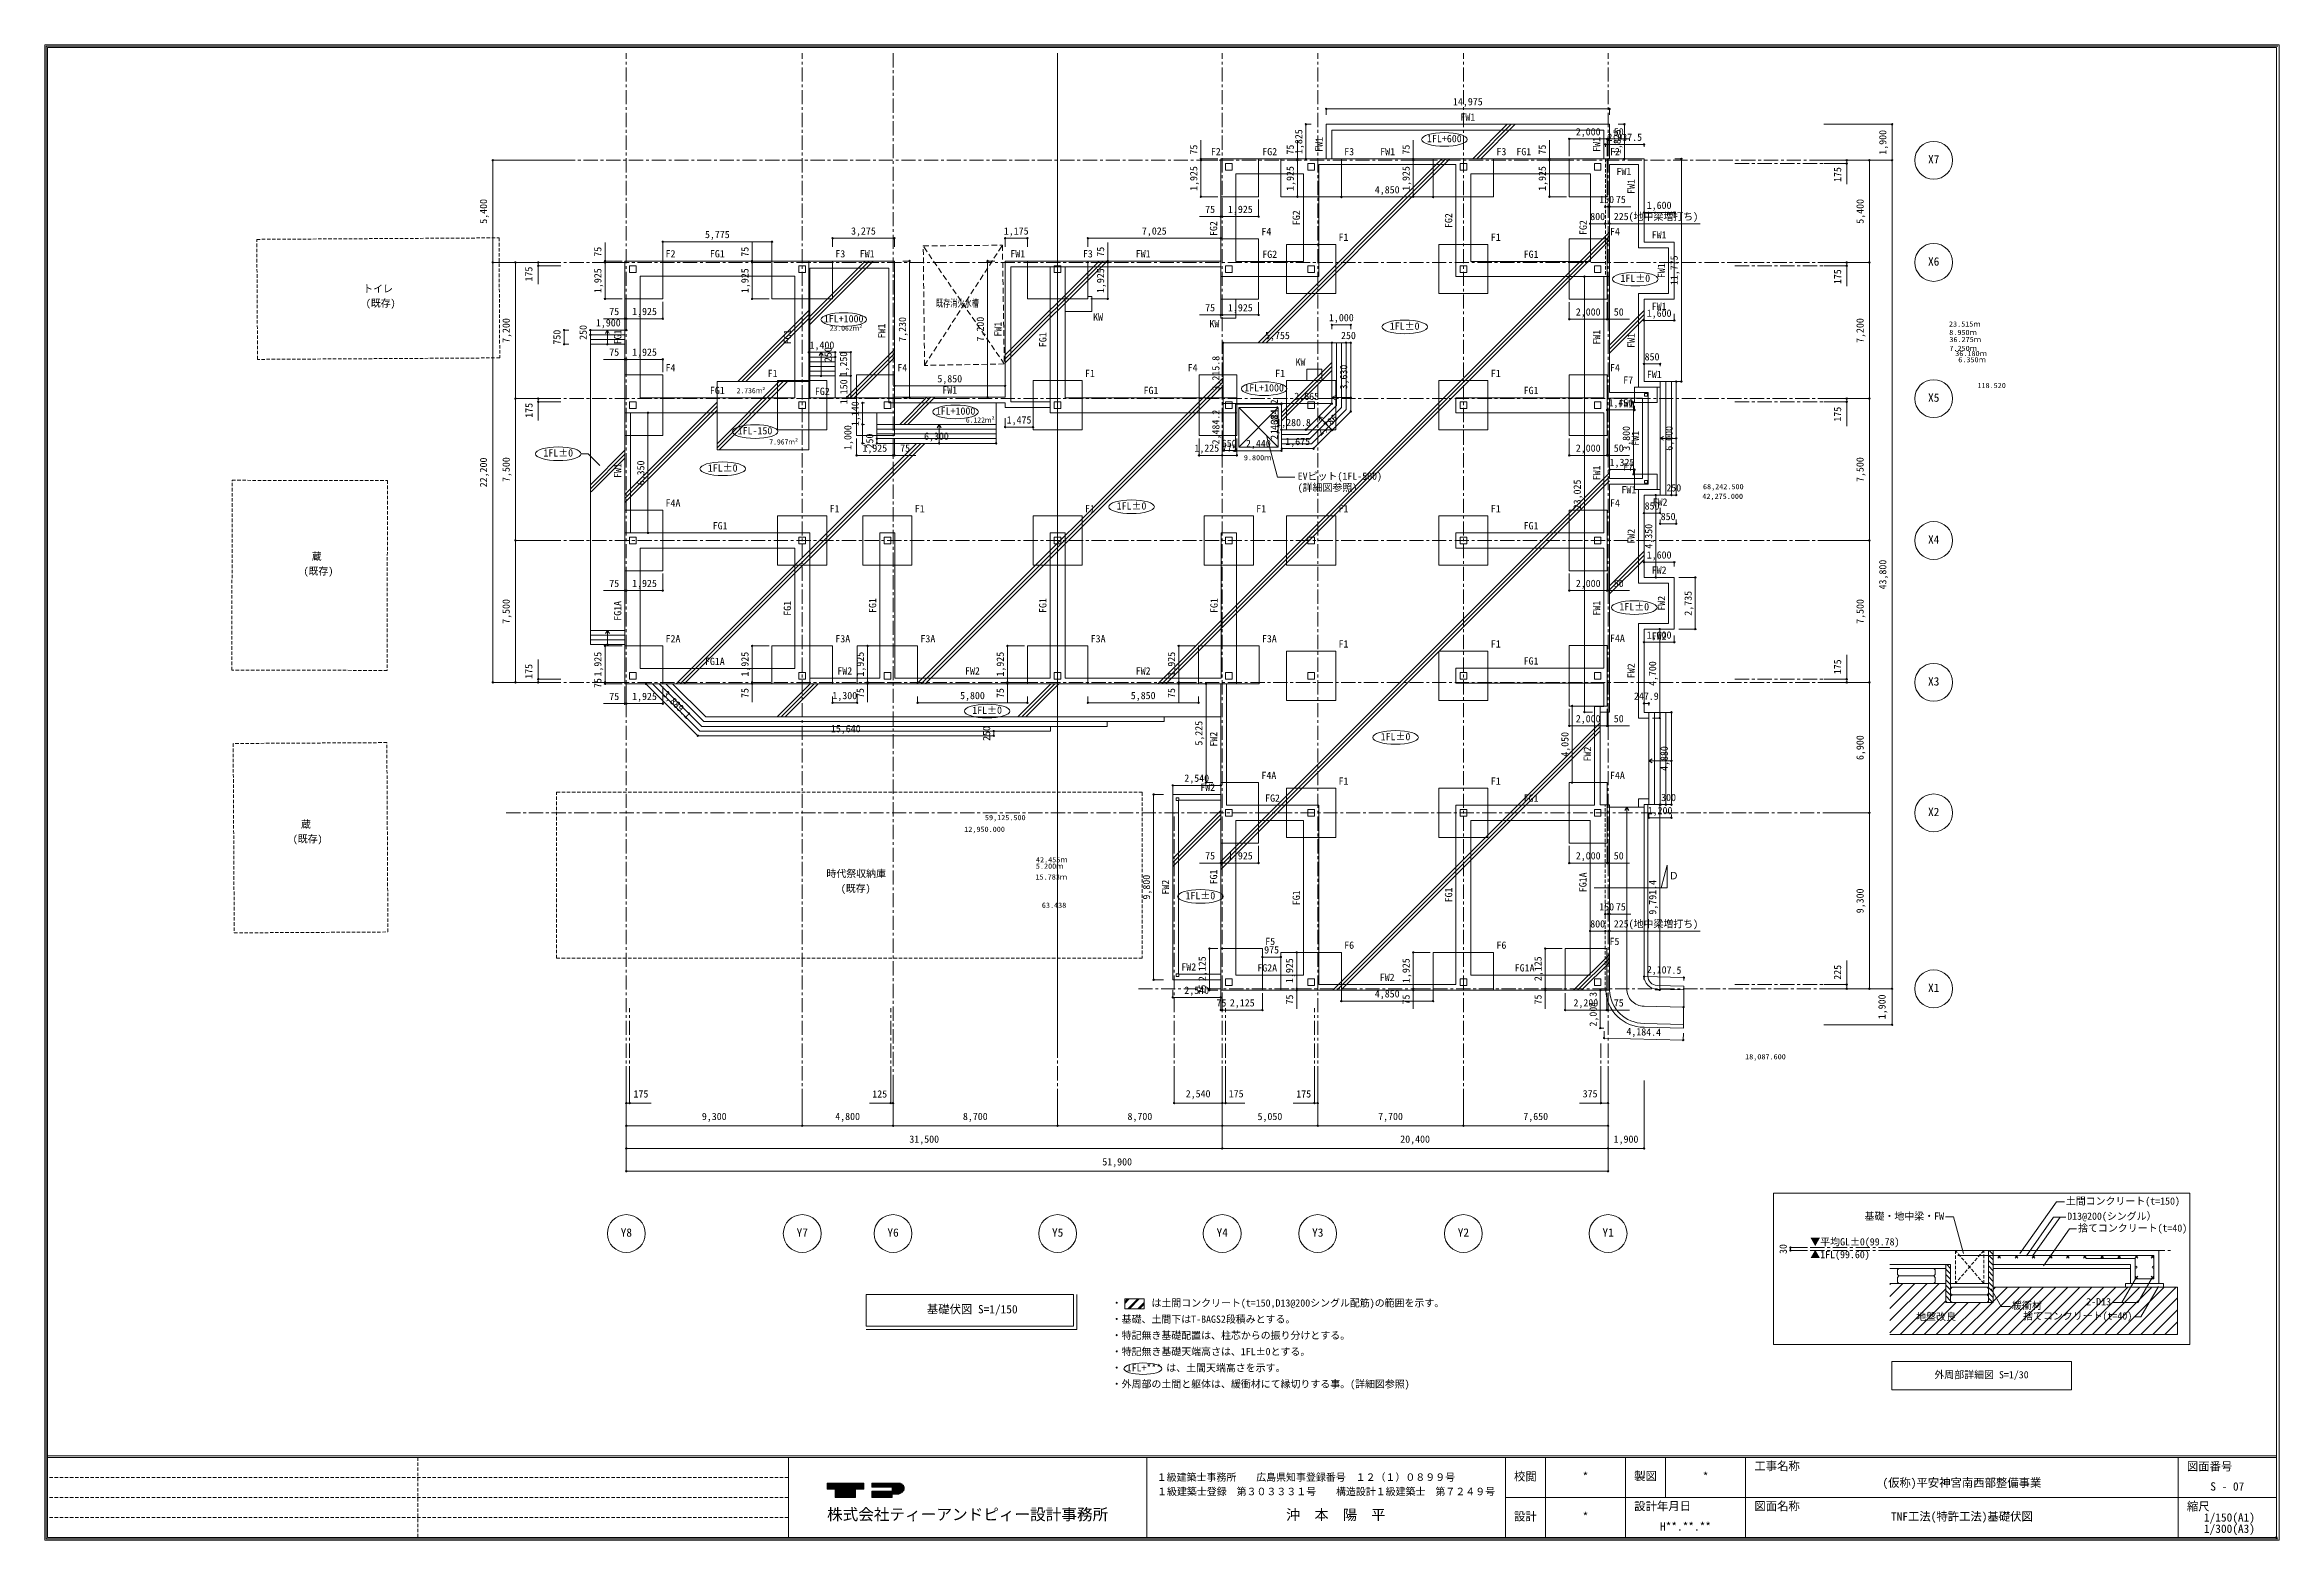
# Model space of a CAD drawing. Units: millimetres at full size, sheet at 1:150, with parts at 1:30. Extents: x -144184 to 144184, y -90019 to 91030.
# Drawn here: x 26054 to 144184, y 11965 to 91030 of the extents above; entities that cross this region are included whole.
import ezdxf
from ezdxf.enums import TextEntityAlignment as Align

# ---------------------------------------------------------------- set-up
doc = ezdxf.new("R2010")
doc.units = ezdxf.units.MM
doc.header["$LTSCALE"] = 150
doc.header["$PDMODE"] = 32
doc.header["$PDSIZE"] = 75
for name, pattern in [('CHAIN1', [8, 5, -1, 1, -1]), ('DASHED1', [1.8, 1.2, -0.6]), ('DASHED2', [3, 2, -1])]:
    doc.linetypes.add(name, pattern=pattern)
for name, color, linetype, lineweight in [('0-0_基準線', 3, 'Continuous', 13), ('0-1_躯体', 7, 'Continuous', 9), ('0-2_間仕切り', 3, 'Continuous', 13), ('0-3_建具', 2, 'Continuous', 18), ('0-5_仕上げ', 2, 'Continuous', 5), ('0-6_文字', 2, 'Continuous', 5), ('0-7_寸法', 4, 'Continuous', 5), ('0-8_補助線', 4, 'Continuous', 5), ('0-A_給水設備', 7, 'Continuous', 9), ('0-C_ガス設備', 4, 'DASHED1', 5), ('0-E_工事名', 3, 'Continuous', 13), ('0-F_', 4, 'CHAIN1', 5), ('3-0_基準線', 3, 'Continuous', 13), ('3-1_躯体', 7, 'Continuous', 9), ('3-5_仕上げ', 2, 'Continuous', 9), ('3-7_寸法', 4, 'Continuous', 5), ('3-8_補助線', 4, 'Continuous', 5), ('3-9_ハッチ', 4, 'Continuous', 5), ('3-A_給水設備', 7, 'Continuous', 9), ('3-B_排水設備', 3, 'Continuous', 13), ('3-F_', 4, 'CHAIN1', 5), ('4-6_文字', 4, 'Continuous', 5), ('F-0_枠', 2, 'Continuous', 13)]:
    doc.layers.add(name, color=color, linetype=linetype, lineweight=lineweight)
doc.layers.add('3-E_', color=2, linetype='Continuous')
doc.styles.add('ＭＳ ゴシック', font='')
doc.styles.get('ＭＳ ゴシック').set_extended_font_data('MS Gothic')

msp = doc.modelspace()

# ---------------------------------------------------------------- texts
at = {"layer": '0-0_基準線', "color": 2, "style": 'ＭＳ ゴシック'}
msp.add_text('Ｄ', height=384.9, dxfattribs=at).set_placement((111908.2, 46790.3), align=Align.BOTTOM_LEFT)
at = {"layer": '0-1_躯体', "color": 2, "style": 'ＭＳ ゴシック'}
for s, p in [('F2', (87700.8, 85069.5)), ('F3', (94750.8, 85069.5)), ('F3', (102800.8, 85069.5)), ('F2', (108800.8, 85069.5)), ('F4', (90375.8, 80844.5)), ('F1', (94450.8, 80544.5)), ('F1', (102500.8, 80544.5)), ('F4', (108800.8, 80844.5)), ('F2', (58875.8, 79669.5)), ('F3', (67850.8, 79669.5)), ('F3', (80938.3, 79669.5)), ('KW', (81475.8, 76324.5)), ('KW', (87625.8, 75974.5)), ('KW', (92175.8, 73949.5)), ('F4', (58875.8, 73644.5)), ('F1', (64275.8, 73344.5)), ('F4', (71125.8, 73644.5)), ('F1', (81050.8, 73344.5)), ('F4', (86475.8, 73644.5)), ('F1', (91100.8, 73344.5)), ('F1', (102500.8, 73344.5)), ('F4', (108800.8, 73644.5)), ('F7', (109500.8, 72994.5)), ('F7', (109500.8, 68394.5)), ('F4A', (58875.8, 66494.5)), ('F1', (67550.8, 66194.5)), ('F1', (72050.8, 66194.5)), ('F1', (81050.8, 66194.5)), ('F1', (90100.8, 66194.5)), ('F1', (94450.8, 66194.5)), ('F1', (102500.8, 66194.5)), ('F4', (108800.8, 66494.5)), ('F2A', (58875.8, 59319.5)), ('F3A', (67850.8, 59319.5)), ('F3A', (72350.8, 59319.5)), ('F3A', (81350.8, 59319.5)), ('F3A', (90400.8, 59319.5)), ('F1', (94450.8, 59044.5)), ('F1', (102500.8, 59044.5)), ('F4A', (108800.8, 59344.5)), ('F4A', (90375.8, 52094.5)), ('F1', (94450.8, 51794.5)), ('F1', (102500.8, 51794.5)), ('F4A', (108800.8, 52094.5)), ('F5', (90575.8, 43319.5)), ('F5', (108775.8, 43319.5)), ('F6', (94750.8, 43119.5)), ('F6', (102800.8, 43119.5))]:
    msp.add_text(s, height=384.9, dxfattribs=at).set_placement(p, align=Align.BOTTOM_LEFT)
at = {"layer": '0-2_間仕切り', "color": 2, "style": 'ＭＳ ゴシック'}
for s, height, p in [('FW1', 384.9, (100894.5, 86894.5)), ('FG2', 384.9, (90419.5, 85069.5)), ('FW1', 384.9, (96655.7, 85069.5)), ('FG1', 384.9, (103854, 85069.5)), ('FW1', 384.9, (109144.5, 84019.5)), ('FW1', 384.9, (111007, 80669.5)), ('FG1', 384.9, (61219.5, 79669.5)), ('FW1', 384.9, (69141.1, 79669.5)), ('FW1', 384.9, (77102.1, 79669.5)), ('FW1', 384.9, (83731.8, 79669.5)), ('FG2', 384.9, (90419.5, 79644.5)), ('FG1', 384.9, (104237, 79644.5)), ('1,000', 384.9, (93944.5, 76294.4)), ('FW1', 384.9, (111007, 76894.5)), ('1,900', 384.9, (55194.5, 76019.5)), ('5,755', 384.9, (90567, 75349.5)), ('250', 384.9, (94582, 75349.5)), ('23.515ｍ', 274.9, (126719.6, 76042.7)), ('8.950ｍ', 274.9, (126735.2, 75599.7)), ('1,400', 384.9, (66489.5, 74844.5)), ('36.275ｍ', 274.9, (126743, 75226.7)), ('7.250ｍ', 274.9, (126743, 74757.6)), ('36.180ｍ', 274.9, (127051.5, 74485.8)), ('6.350ｍ', 274.9, (127212.2, 74156.5)), ('FW1', 384.9, (110750.8, 73294.5)), ('FG1', 384.9, (61219.5, 72444.5)), ('FG2', 384.9, (66767.5, 72396.2)), ('FW1', 384.9, (73507, 72469.5)), ('FG1', 384.9, (84144.5, 72444.5)), ('2,665', 384.9, (92112, 72133.7)), ('FG1', 384.9, (104237, 72444.5)), ('FW1', 384.9, (109257, 71744.5)), ('118.520', 274.9, (128223.9, 72794.4)), ('1,280.8', 384.9, (91157.4, 70749.5)), ('6,300', 384.9, (72539.5, 70029.5)), ('650', 384.9, (88277, 69649.5)), ('1,675', 384.9, (91637, 69749.5)), ('9.800ｍ', 274.9, (89446.3, 68978)), ('EVピット(1FL-500)', 384.9, (92292.8, 67911.9)), ('(詳細図参照)', 384.9, (92292.8, 67311.9)), ('FW1', 384.9, (109407, 67194.5)), ('250', 384.9, (111782, 67294.5)), ('FW2', 384.9, (111057, 66544.5)), ('850', 384.9, (111482, 65781.7)), ('FG1', 384.9, (61369.5, 65294.5)), ('FG1', 384.9, (104237, 65294.5)), ('FW2', 384.9, (111007, 62944.5)), ('FW2', 384.9, (111007, 59459.5)), ('FG1A', 384.9, (60957, 58119.5)), ('FW2', 384.9, (67957, 57619.5)), ('FW2', 384.9, (74707, 57619.5)), ('FW2', 384.9, (83732, 57619.5)), ('FG1', 384.9, (104237, 58144.5)), ('15,640', 384.9, (67618.3, 54569.5)), ('FW2', 384.9, (87141.8, 51469.5)), ('FG2', 384.9, (90569.5, 50894.5)), ('FG1', 384.9, (104237, 50894.5)), ('300', 384.9, (111504.9, 50929.5)), ('1,200', 384.9, (110792.4, 50235.5)), ('5.200ｍ', 274.9, (78451.3, 47384.9)), ('42.455ｍ', 274.9, (78456.5, 47723.7)), ('15.783ｍ', 274.9, (78431.3, 46812.5)), ('63.438', 274.9, (78767.9, 45319.1)), ('975', 384.9, (90519.5, 42872.3)), ('FW2', 384.9, (86141.7, 41969.5)), ('FG2A', 384.9, (90157, 41919.5)), ('FW2', 384.9, (96632, 41419.5)), ('FG1A', 384.9, (103765.7, 41919.5))]:
    msp.add_text(s, height=height, dxfattribs=at).set_placement(p, align=Align.BOTTOM_LEFT)
for s, rotation, p in [('FW1', 90, (93725.8, 85363.2)), ('FW1', 90, (108400.8, 85363.2)), ('FW1', 90, (110225.8, 83142.6)), ('FG2', 90, (88150.8, 80916.2)), ('FG2', 90, (92525.8, 81488.2)), ('FG2', 90, (100575.8, 81338.2)), ('FG2', 90, (107688.3, 80970.1)), ('FW1', 90, (111825.8, 78688.2)), ('750', 90, (53439.8, 75175.7)), ('250', 90, (54825.8, 75425.7)), ('FG1', 90, (56650.8, 75188.2)), ('FG1', 90, (65625.8, 75188.2)), ('FW1', 90, (70600.8, 75500.7)), ('FW1', 90, (76750.8, 75600.7)), ('FG1', 90, (79125.8, 75038.2)), ('FW1', 90, (108400.8, 75175.7)), ('FW1', 90, (110225.8, 75000.7)), ('250', 90, (67770.8, 74250.7)), ('1,250', 90, (68590.2, 73488.2)), ('3,215.8', 90, (88270.8, 72747.8)), ('1,150', 90, (68600.5, 72025.6)), ('3,630', 90, (95025.8, 72803.2)), ('1,140', 90, (69205.1, 70868.2)), ('1,384.2', 90, (91360.8, 70447.8)), ('1,000', 90, (68815.9, 69605.5)), ('2,484.2', 90, (88270.8, 69897.8)), ('2,786', 45, (93598.7, 70248.5)), ('250', 90, (69970.8, 69685.7)), ('FW1', 90, (110450.8, 69825.7)), ('6,000', 90, (112225.8, 69563.2)), ('FW1', 90, (56650.8, 68128.2)), ('FW1', 90, (108400.8, 68000.7)), ('FW2', 90, (110225.8, 64650.7)), ('FG1A', 90, (56650.8, 60575.7)), ('FG1', 90, (65625.8, 60838.2)), ('FG1', 90, (70125.8, 60988.2)), ('FG1', 90, (79125.8, 60988.2)), ('FG1', 90, (88175.8, 60988.2)), ('FW1', 90, (108400.8, 60850.7)), ('FW2', 90, (111825.8, 61108.2)), ('FW2', 90, (110225.8, 57540.7)), ('3,889.1', 315, (58614.1, 56572.1)), ('250', 90, (76150.8, 54225.7)), ('FW2', 90, (88150.8, 53925.7)), ('FW2', 90, (107910.8, 53138.2)), ('4,880', 90, (111973.7, 52638.2)), ('FG1', 90, (88150.8, 46638.2)), ('FG1A', 90, (107675.8, 46225.1)), ('FW2', 90, (85610.8, 46100.7)), ('FG1', 90, (92525.8, 45538.2)), ('FG1', 90, (100575.8, 45688.2))]:
    msp.add_text(s, height=384.9, rotation=rotation, dxfattribs=at).set_placement(p, align=Align.BOTTOM_LEFT)
at = {"layer": '0-2_間仕切り', "color": 2, "style": 'ＭＳ ゴシック', "width": 0.9}
for s, p in [('23.062ｍ²', (67554.1, 75823.7)), ('2.736ｍ²', (62631.8, 72521.7)), ('6.122ｍ²', (74750.5, 70969.1)), ('7.967ｍ²', (64357.7, 69811.7))]:
    msp.add_text(s, height=274.9, dxfattribs=at).set_placement(p, align=Align.BOTTOM_LEFT)
at = {"layer": '0-3_建具', "style": 'ＭＳ ゴシック'}
msp.add_text('2,460', height=384.9, rotation=90, dxfattribs=at).set_placement((91360.8, 70138.2), align=Align.BOTTOM_LEFT)
msp.add_text('2,440', height=384.9, dxfattribs=at).set_placement((89559.5, 69639.5), align=Align.BOTTOM_LEFT)
at = {"layer": '0-5_仕上げ', "style": 'ＭＳ ゴシック'}
for s, height, p in [('14,975', 384.9, (100500.8, 87711.6)), ('2,037.5', 384.9, (108663.3, 85831)), ('4,850', 384.9, (96369.5, 83053.8)), ('1,600', 384.9, (110744.5, 82233.4)), ('5,775', 384.9, (60957, 80688.5)), ('3,275', 384.9, (68682, 80874.3)), ('1,175', 384.9, (76757, 80874.3)), ('7,025', 384.9, (84057, 80874.3)), ('1,600', 384.9, (110744.5, 76529.1)), ('850', 384.9, (110632, 74225)), ('5,850', 384.9, (73244.5, 73064.3)), ('1,450', 384.9, (108719.5, 71793.1)), ('1,475', 384.9, (76907, 70885.9)), ('1,325', 384.9, (108782, 68642.9)), ('68,242.500', 274.9, (113716.3, 67447.1)), ('850', 384.9, (110632, 66340.3)), ('42,275.000', 274.9, (113684.5, 66936.7)), ('1,600', 384.9, (110744.5, 63747.5)), ('1,600', 384.9, (110744.5, 59516.9)), ('1,300', 384.9, (67694.5, 56316.6)), ('5,800', 384.9, (74444.5, 56316.6)), ('5,850', 384.9, (83469.5, 56316.6)), ('247.9', 384.9, (110068.5, 56283.8)), ('2,540', 384.9, (86299.5, 51947.2)), ('12,950.000', 274.9, (74663.6, 49333.1)), ('59,125.500', 274.9, (75758.9, 49952.2)), ('2,540', 384.9, (86299.5, 40735.4)), ('4,850', 384.9, (96369.5, 40547.5)), ('18,087.600', 274.9, (115944.2, 37308.4))]:
    msp.add_text(s, height=height, dxfattribs=at).set_placement(p, align=Align.BOTTOM_LEFT)
for s, rotation, p in [('1,825', 90, (92651.9, 85250.7)), ('1,825', 90, (109485.5, 85250.7)), ('11,775', 90, (112498.2, 78319.5)), ('7,230', 90, (71701.1, 75323.2)), ('7,200', 90, (75820, 75338.2)), ('3,800', 90, (109967.5, 69563.2)), ('6,350', 90, (57870.5, 67738.2)), ('23,025', 90, (107375.6, 66469.5)), ('4,350', 90, (111148.5, 64388.2)), ('2,735', 90, (113236, 60845.7)), ('4,700', 90, (111354.9, 57128.2)), ('5,225', 90, (87371.3, 53975.7)), ('4,050', 90, (106723, 53388.2)), ('9,800', 90, (84601.2, 45838.2)), ('9,791.4', 90, (111359.6, 45040)), ('2,107.5', 358.573, (110738.3, 41837.5)), ('2,004.3', 90, (108215.1, 39123.6)), ('4,184.4', 358.573, (109662.7, 38559.8))]:
    msp.add_text(s, height=384.9, rotation=rotation, dxfattribs=at).set_placement(p, align=Align.BOTTOM_LEFT)
at = {"layer": '0-6_文字', "style": 'ＭＳ ゴシック'}
for s, p in [('2,000', (106994.5, 86119.5)), ('50', (109001.9, 86119.5)), ('150', (108232, 82541.9)), ('75', (109113, 82541.9)), ('75', (87399.6, 82019.5)), ('1,925', (88607, 82019.5)), ('800', (107757, 81641.9)), ('225(地中梁増打ち)', (109001.9, 81641.9)), ('75', (55899.6, 76619.5)), ('1,925', (57107, 76619.5)), ('75', (87399.6, 76819.5)), ('1,925', (88607, 76819.5)), ('2,000', (106994.5, 76594.5)), ('50', (109001.9, 76594.5)), ('75', (55899.6, 74469.5)), ('1,925', (57107, 74469.5)), ('1,925', (69282, 69394.5)), ('75', (71276.9, 69394.5)), ('1,225', (86832, 69394.5)), ('775', (88294.5, 69394.5)), ('2,000', (106994.5, 69394.5)), ('50', (109001.9, 69394.5)), ('75', (55899.6, 62244.5)), ('1,925', (57107, 62244.5)), ('2,000', (106994.5, 62244.5)), ('50', (109001.9, 62244.5)), ('75', (55899.6, 56269.5)), ('1,925', (57107, 56269.5)), ('2,000', (106994.5, 55094.5)), ('50', (109001.9, 55094.5)), ('75', (87399.6, 47844.5)), ('1,925', (88607, 47844.5)), ('2,000', (106994.5, 47844.5)), ('50', (109001.9, 47844.5)), ('150', (108232, 45147.4)), ('75', (109113, 45147.4)), ('800', (107757, 44247.4)), ('225(地中梁増打ち)', (109001.9, 44247.4)), ('75', (88000.8, 40069.5)), ('2,125', (88707, 40069.5)), ('2,200', (106869.5, 40069.5)), ('75', (109001.9, 40069.5))]:
    msp.add_text(s, height=384.9, dxfattribs=at).set_placement(p, align=Align.BOTTOM_LEFT)
for s, p in [('75', (87100.8, 85221.9)), ('75', (92202.5, 85221.9)), ('75', (98325.8, 85221.9)), ('75', (105525.8, 85221.9)), ('1,925', (87100.8, 83300.7)), ('1,925', (92202.5, 83300.7)), ('1,925', (98325.8, 83300.7)), ('1,925', (105525.8, 83300.7)), ('1,925', (55600.8, 77900.7)), ('75', (55600.8, 79821.9)), ('1,925', (63375.8, 77900.7)), ('75', (63375.8, 79821.9)), ('1,925', (82175.8, 77900.7)), ('75', (82175.8, 79821.9)), ('1,925', (55600.8, 57625.7)), ('1,925', (63375.8, 57625.7)), ('1,925', (69475.8, 57625.7)), ('1,925', (76875.8, 57625.7)), ('1,925', (85925.8, 57625.7)), ('75', (55600.8, 57019.5)), ('75', (63375.8, 56492)), ('75', (69475.8, 56492)), ('75', (76875.8, 56492)), ('75', (85925.8, 56492)), ('2,125', (87550.8, 41525.7)), ('1,925', (92165.6, 41425.7)), ('1,925', (98325.8, 41425.7)), ('2,125', (105300.8, 41525.7)), ('75', (87550.8, 40819.5)), ('75', (92165.6, 40292)), ('75', (98325.8, 40292)), ('75', (105300.8, 40292))]:
    msp.add_text(s, height=384.9, rotation=90, dxfattribs=at).set_placement(p, align=Align.BOTTOM_LEFT)
at = {"layer": '0-7_寸法', "color": 2, "style": 'ＭＳ ゴシック'}
for s, p in [('1,900', (123526.5, 85213.2)), ('175', (121137.9, 83772.7)), ('5,400', (49554, 81563.2)), ('5,400', (122325.6, 81563.2)), ('175', (51952.5, 78509.1)), ('175', (121137.9, 78372.7)), ('7,200', (50754, 75263.2)), ('7,200', (122325.6, 75263.2)), ('175', (51959.1, 71306.1)), ('175', (121137.2, 71102.6)), ('22,200', (49554, 67632)), ('7,500', (50754, 67913.2)), ('7,500', (122325.6, 67913.2)), ('43,800', (123525.6, 62232)), ('7,500', (50754, 60413.2)), ('7,500', (122325.6, 60413.2)), ('175', (51950.5, 57507.2)), ('175', (121137.2, 57748.8)), ('6,900', (122325.6, 53213.2)), ('9,300', (122325.6, 45113.2)), ('225', (121137.2, 41598.8)), ('1,900', (123484.7, 39513.2))]:
    msp.add_text(s, height=384.9, rotation=90, dxfattribs=at).set_placement(p, align=Align.BOTTOM_LEFT)
at = {"layer": '0-7_寸法', "color": 7, "style": 'ＭＳ ゴシック'}
for s, p in [('X7', (125615.1, 84619.5)), ('X6', (125615.1, 79219.5)), ('X5', (125615.1, 72019.5)), ('X4', (125615.1, 64519.5)), ('X3', (125615.1, 57019.5)), ('X2', (125615.1, 50119.5)), ('X1', (125615.1, 40819.5)), ('Y8', (56502.8, 27883.4)), ('Y7', (65802.8, 27883.4)), ('Y6', (70602.8, 27883.4)), ('Y5', (79302.8, 27883.4)), ('Y4', (88002.8, 27883.4)), ('Y3', (93052.8, 27883.4)), ('Y2', (100752.8, 27883.4)), ('Y1', (108402.8, 27883.4))]:
    msp.add_text(s, height=439.9, dxfattribs=at).set_placement(p, align=Align.BOTTOM_LEFT)
at = {"layer": '0-7_寸法', "color": 2, "style": 'ＭＳ ゴシック'}
for s, p in [('175', (57181.2, 35256.8)), ('125', (69803.8, 35253.7)), ('2,540', (86374.5, 35266)), ('175', (88647.2, 35266.5)), ('175', (92217.5, 35257)), ('375', (107356.9, 35265.1)), ('9,300', (60794.5, 34066)), ('4,800', (67844.5, 34066)), ('8,700', (74594.5, 34066)), ('8,700', (83294.5, 34066)), ('5,050', (90169.5, 34066)), ('7,700', (96544.5, 34066)), ('7,650', (104219.5, 34066)), ('31,500', (71763.3, 32866)), ('20,400', (97713.3, 32866)), ('1,900', (108994.5, 32866)), ('51,900', (81963.3, 31666))]:
    msp.add_text(s, height=384.9, dxfattribs=at).set_placement(p, align=Align.BOTTOM_LEFT)
at = {"layer": '0-A_給水設備', "color": 2, "style": 'ＭＳ ゴシック'}
for s, p in [('1FL+600', (99128.2, 85758)), ('1FL±0', (109353.2, 78376.4)), ('1FL+1000', (67242.3, 76236.4)), ('1FL±0', (97161.4, 75846.5)), ('1FL+1000', (89468.2, 72581.9)), ('1FL+1000', (73156.7, 71357.3)), ('1FL-150', (62687.6, 70315)), ('1FL±0', (52415.6, 69142.4)), ('1FL±0', (61111.2, 68345.5)), ('1FL±0', (82722.1, 66339.7)), ('1FL±0', (109299.3, 61008.9)), ('1FL±0', (75088.2, 55540.3)), ('1FL±0', (96678.1, 54143.7)), ('1FL±0', (86362.5, 45737.4)), ('・\u3000\u3000\u3000は土間コンクリート(t=150,D13@200シングル配筋)の範囲を示す。', (82462.1, 24204.1)), ('・基礎、土間下はT-BAGS2段積みとする。', (82462.1, 23347)), ('・特記無き基礎配置は、柱芯からの振り分けとする。', (82462.1, 22489.8)), ('・特記無き基礎天端高さは、1FL±0とする。', (82462.1, 21632.7)), ('・ 1FL+*** は、土間天端高さを示す。', (82462.1, 20775.5)), ('・外周部の土間と躯体は、緩衝材にて縁切りする事。(詳細図参照)', (82462.1, 19918.4))]:
    msp.add_text(s, height=384.9, dxfattribs=at).set_placement(p, align=Align.BOTTOM_LEFT)
at = {"layer": '0-C_ガス設備', "color": 2, "style": 'ＭＳ ゴシック'}
for s, p in [('トイレ', (42889.5, 77821.4)), ('(既存)', (43029.8, 77059.2)), ('蔵', (40169.4, 63672)), ('(既存)', (39739.7, 62894.5)), ('蔵', (39599, 49513.7)), ('(既存)', (39169.3, 48736.3)), ('時代祭収納庫', (67378.1, 46899.2)), ('(既存)', (68141.1, 46121.7))]:
    msp.add_text(s, height=384.9, dxfattribs=at).set_placement(p, align=Align.BOTTOM_LEFT)
at = {"layer": '0-C_ガス設備', "color": 1, "style": 'ＭＳ ゴシック', "width": 0.7}
msp.add_text('既存消火水槽', height=384.9, dxfattribs=at).set_placement((73170.2, 77058.3), align=Align.BOTTOM_LEFT)
at = {"layer": '0-E_工事名', "color": 2, "style": 'ＭＳ ゴシック'}
msp.add_text('基礎伏図 S=1/150', height=439.9, dxfattribs=at).set_placement((72691.9, 23829.3), align=Align.BOTTOM_LEFT)
at = {"layer": '3-5_仕上げ', "style": 'ＭＳ ゴシック'}
msp.add_text('地盤改良', height=384.9, dxfattribs=at).set_placement((124990, 23479.9), align=Align.BOTTOM_LEFT)
at = {"layer": '3-7_寸法', "color": 2, "style": 'ＭＳ ゴシック'}
msp.add_text('30', height=384.9, rotation=90, dxfattribs=at).set_placement((118263.9, 27100.9), align=Align.BOTTOM_LEFT)
at = {"layer": '3-A_給水設備', "color": 2, "style": 'ＭＳ ゴシック'}
for s, p in [('土間コンクリート(t=150)', (132897.8, 29591.2)), ('基礎・地中梁・FW', (122261, 28794.2)), ('D13@200(シングル）', (132972.7, 28791.2)), ('捨てコンクリート(t=40)', (133544.5, 28163.1)), ('緩衝材', (130055.5, 24070)), ('捨てコンクリート(t=40)', (130639.1, 23520.1)), ('2-D13', (133980.6, 24271.4))]:
    msp.add_text(s, height=384.9, dxfattribs=at).set_placement(p, align=Align.BOTTOM_LEFT)
at = {"layer": '3-E_', "style": 'ＭＳ ゴシック'}
msp.add_text('外周部詳細図 S=1/30', height=384.9, dxfattribs=at).set_placement((125951.3, 20411.6), align=Align.BOTTOM_LEFT)
at = {"layer": '3-F_', "color": 2, "style": 'ＭＳ ゴシック'}
for s, p in [('▼平均GL±0(99.78)', (119388.9, 27438.4)), ('▲1FL(99.60)', (119388.9, 26763.4))]:
    msp.add_text(s, height=384.9, dxfattribs=at).set_placement(p, align=Align.BOTTOM_LEFT)
at = {"layer": 'F-0_枠', "style": 'ＭＳ ゴシック'}
for s, height, p in [('１', 385.3, (84844.9, 14990.6)), ('級', 385.3, (85370.5, 14990.6)), ('建', 385.3, (85896, 14990.6)), ('築', 385.3, (86421.6, 14990.6)), ('士', 385.3, (86947.2, 14990.6)), ('事', 385.3, (87472.8, 14990.6)), ('務', 385.3, (87998.4, 14990.6)), ('所', 385.3, (88523.9, 14990.6)), ('広', 385.3, (90100.7, 14990.6)), ('島', 385.3, (90626.2, 14990.6)), ('県', 385.3, (91151.8, 14990.6)), ('知', 385.3, (91677.4, 14990.6)), ('事', 385.3, (92203, 14990.6)), ('登', 385.3, (92728.6, 14990.6)), ('録', 385.3, (93254.1, 14990.6)), ('番', 385.3, (93779.7, 14990.6)), ('号', 385.3, (94305.3, 14990.6)), ('１', 385.3, (95356.4, 14990.6)), ('２', 385.3, (95882, 14990.6)), ('（', 385.3, (96407.6, 14990.6)), ('１', 385.3, (96933.2, 14990.6)), ('）', 385.3, (97458.8, 14990.6)), ('０', 385.3, (97984.3, 14990.6)), ('８', 385.3, (98509.9, 14990.6)), ('９', 385.3, (99035.5, 14990.6)), ('９', 385.3, (99561.1, 14990.6)), ('号', 385.3, (100086.6, 14990.6)), ('校閲', 440.4, (103727.4, 14990.6)), ('*', 439.9, (107353.9, 14990.6)), ('製図', 440.4, (110080.8, 15009)), ('*', 439.9, (113706, 14991)), ('工事名称', 440.4, (116432.8, 15538.3)), ('図面番号', 440.4, (139299.9, 15520)), ('１', 385.3, (84858.5, 14232.3)), ('級', 385.3, (85384.1, 14232.3)), ('建', 385.3, (85909.7, 14232.3)), ('築', 385.3, (86435.3, 14232.3)), ('士', 385.3, (86960.8, 14232.3)), ('登', 385.3, (87486.4, 14232.3)), ('録', 385.3, (88012, 14232.3)), ('第', 385.3, (89063.1, 14232.3)), ('３', 385.3, (89588.7, 14232.3)), ('０', 385.3, (90114.3, 14232.3)), ('３', 385.3, (90639.9, 14232.3)), ('３', 385.3, (91165.5, 14232.3)), ('３', 385.3, (91691, 14232.3)), ('１', 385.3, (92216.6, 14232.3)), ('号', 385.3, (92742.2, 14232.3)), ('構', 385.3, (94318.9, 14232.3)), ('造', 385.3, (94844.5, 14232.3)), ('設', 385.3, (95370.1, 14232.3)), ('計', 385.3, (95895.7, 14232.3)), ('１', 385.3, (96421.2, 14232.3)), ('級', 385.3, (96946.8, 14232.3)), ('建', 385.3, (97472.4, 14232.3)), ('築', 385.3, (97998, 14232.3)), ('士', 385.3, (98523.5, 14232.3)), ('第', 385.3, (99574.7, 14232.3)), ('７', 385.3, (100100.3, 14232.3)), ('２', 385.3, (100625.9, 14232.3)), ('４', 385.3, (101151.4, 14232.3)), ('９', 385.3, (101677, 14232.3)), ('号', 385.3, (102202.6, 14232.3)), ('(仮称)平安神宮南西部整備事業', 439.9, (123205.9, 14655.9)), ('S - 07', 439.9, (140535.9, 14461.3)), ('株式会社ティーアンドピィー設計事務所', 605.5, (67411.1, 12850.8)), ('沖', 550.5, (91677.4, 12873.3)), ('本', 550.5, (93179.1, 12873.3)), ('陽', 550.5, (94680.7, 12873.3)), ('平', 550.5, (96182.4, 12873.3)), ('設計', 440.4, (103727.4, 12873.3)), ('*', 439.9, (107353.9, 12873.3)), ('設計年月日', 440.4, (110080.8, 13421)), ('図面名称', 440.4, (116432.8, 13421)), ('TNF工法(特許工法)基礎伏図', 439.9, (123656.9, 12873.6)), ('縮尺', 440.4, (139299.9, 13402.6)), ('1/150(A1)', 439.9, (140200.8, 12822.7)), ('H**.**.**', 439.9, (111445.9, 12344)), ('1/300(A3)', 439.9, (140200.8, 12226.3))]:
    msp.add_text(s, height=height, dxfattribs=at).set_placement(p, align=Align.BOTTOM_LEFT)

# ---------------------------------------------------------------- linework, layer by layer
at = {"layer": '0-0_基準線', "color": 7, "lineweight": 9}
for p, q in [((70425.8, 71794.5), (70425.8, 72144.5)), ((70425.8, 72144.5), (70775.8, 72144.5)), ((70775.8, 71794.5), (70775.8, 72144.5)), ((110625.8, 72594.5), (110625.8, 72444.5)), ((110775.8, 72594.5), (110625.8, 72594.5)), ((70775.8, 71794.5), (70425.8, 71794.5)), ((110775.8, 67994.5), (110625.8, 67994.5)), ((110775.8, 67844.5), (110775.8, 67994.5)), ((88475.8, 64644.5), (88475.8, 64994.5)), ((88475.8, 64994.5), (88825.8, 64994.5)), ((88825.8, 64994.5), (88825.8, 64644.5)), ((88825.8, 64644.5), (88475.8, 64644.5)), ((88475.8, 57494.5), (88475.8, 57844.5)), ((88475.8, 57844.5), (88825.8, 57844.5)), ((101225.8, 41644.5), (100875.8, 41644.5)), ((100875.8, 41644.5), (100875.8, 41294.5)), ((101225.8, 41294.5), (101225.8, 41644.5)), ((101225.8, 41294.5), (100875.8, 41294.5))]:
    msp.add_line(p, q, dxfattribs=at)
at = {"layer": '0-0_基準線'}
for p, q in [((111820.7, 47652.8), (111499.1, 46452.8)), ((111820.7, 46452.8), (111820.7, 47652.8)), ((107961, 46452.8), (111820.7, 46452.8))]:
    msp.add_line(p, q, dxfattribs=at)
at = {"layer": '0-0_基準線', "color": 7, "lineweight": 9}
for points in [[(88475.8, 84394.5), (88475.8, 84744.5), (88825.8, 84744.5), (88825.8, 84394.5)], [(93175.8, 84394.5), (93175.8, 84744.5), (92825.8, 84744.5), (92825.8, 84394.5)], [(101225.8, 84394.5), (101225.8, 84744.5), (100875.8, 84744.5), (100875.8, 84394.5)], [(108325.8, 84394.5), (108325.8, 84744.5), (107975.8, 84744.5), (107975.8, 84394.5)], [(56975.8, 78994.5), (56975.8, 79344.5), (57325.8, 79344.5), (57325.8, 78994.5)], [(65925.8, 78994.5), (65925.8, 79344.5), (66275.8, 79344.5), (66275.8, 78994.5)], [(79425.8, 78994.5), (79425.8, 79344.5), (79775.8, 79344.5), (79775.8, 78994.5)], [(88475.8, 78994.5), (88475.8, 79344.5), (88825.8, 79344.5), (88825.8, 78994.5)], [(93175.8, 78994.5), (93175.8, 79344.5), (92825.8, 79344.5), (92825.8, 78994.5)], [(101225.8, 78994.5), (101225.8, 79344.5), (100875.8, 79344.5), (100875.8, 78994.5)], [(108325.8, 78994.5), (108325.8, 79344.5), (107975.8, 79344.5), (107975.8, 78994.5)], [(56975.8, 71794.5), (56975.8, 72144.5), (57325.8, 72144.5), (57325.8, 71794.5)], [(65925.8, 71794.5), (65925.8, 72144.5), (66275.8, 72144.5), (66275.8, 71794.5)], [(79425.8, 71794.5), (79425.8, 72144.5), (79775.8, 72144.5), (79775.8, 71794.5)], [(88475.8, 71794.5), (88475.8, 72144.5), (88825.8, 72144.5), (88825.8, 71794.5)], [(93175.8, 71794.5), (93175.8, 72144.5), (92825.8, 72144.5), (92825.8, 71794.5)], [(101225.8, 71794.5), (101225.8, 72144.5), (100875.8, 72144.5), (100875.8, 71794.5)], [(108325.8, 71794.5), (108325.8, 72144.5), (107975.8, 72144.5), (107975.8, 71794.5)], [(56975.8, 64644.5), (56975.8, 64994.5), (57325.8, 64994.5), (57325.8, 64644.5)], [(65925.8, 64644.5), (65925.8, 64994.5), (66275.8, 64994.5), (66275.8, 64644.5)], [(70425.8, 64644.5), (70425.8, 64994.5), (70775.8, 64994.5), (70775.8, 64644.5)], [(79425.8, 64644.5), (79425.8, 64994.5), (79775.8, 64994.5), (79775.8, 64644.5)], [(93175.8, 64644.5), (93175.8, 64994.5), (92825.8, 64994.5), (92825.8, 64644.5)], [(101225.8, 64644.5), (101225.8, 64994.5), (100875.8, 64994.5), (100875.8, 64644.5)], [(108325.8, 64644.5), (108325.8, 64994.5), (107975.8, 64994.5), (107975.8, 64644.5)], [(56975.8, 57494.5), (56975.8, 57844.5), (57325.8, 57844.5), (57325.8, 57494.5)], [(65925.8, 57494.5), (65925.8, 57844.5), (66275.8, 57844.5), (66275.8, 57494.5)], [(70425.8, 57494.5), (70425.8, 57844.5), (70775.8, 57844.5), (70775.8, 57494.5)], [(79425.8, 57494.5), (79425.8, 57844.5), (79775.8, 57844.5), (79775.8, 57494.5)], [(93175.8, 57494.5), (93175.8, 57844.5), (92825.8, 57844.5), (92825.8, 57494.5)], [(101225.8, 57494.5), (101225.8, 57844.5), (100875.8, 57844.5), (100875.8, 57494.5)], [(108325.8, 57494.5), (108325.8, 57844.5), (107975.8, 57844.5), (107975.8, 57494.5)], [(85860.8, 51219.5), (86010.8, 51219.5), (86010.8, 51069.5), (85860.8, 51069.5)], [(88475.8, 50244.5), (88475.8, 50594.5), (88825.8, 50594.5), (88825.8, 50244.5)], [(93175.8, 50244.5), (93175.8, 50594.5), (92825.8, 50594.5), (92825.8, 50244.5)], [(101225.8, 50244.5), (101225.8, 50594.5), (100875.8, 50594.5), (100875.8, 50244.5)], [(108325.8, 50244.5), (108325.8, 50594.5), (107975.8, 50594.5), (107975.8, 50244.5)], [(85860.8, 41769.5), (86010.8, 41769.5), (86010.8, 41919.5), (85860.8, 41919.5)], [(88475.8, 41294.5), (88475.8, 41644.5), (88825.8, 41644.5), (88825.8, 41294.5)], [(93175.8, 41294.5), (93175.8, 41644.5), (92825.8, 41644.5), (92825.8, 41294.5)], [(108325.8, 41294.5), (108325.8, 41644.5), (107975.8, 41644.5), (107975.8, 41294.5)]]:
    msp.add_lwpolyline(points, close=True, dxfattribs=at)
for points in [[(110625.8, 72444.5), (110775.8, 72444.5), (110775.8, 72594.5)], [(110625.8, 67994.5), (110625.8, 67844.5), (110775.8, 67844.5)], [(88825.8, 57844.5), (88825.8, 57494.5), (88475.8, 57494.5)]]:
    msp.add_lwpolyline(points, dxfattribs=at)
at = {"layer": '0-1_躯体', "color": 2, "lineweight": 18}
for p, q in [((88225.8, 84994.5), (90225.8, 84994.5)), ((88225.8, 82994.5), (88225.8, 84994.5)), ((90225.8, 80769.5), (88225.8, 80769.5)), ((88225.8, 80769.5), (88225.8, 76574.5)), ((90225.8, 77569.5), (90225.8, 80769.5)), ((56725.8, 79594.5), (58725.8, 79594.5)), ((56725.8, 77594.5), (56725.8, 79594.5)), ((81200.8, 77724.5), (81400.8, 77724.5)), ((90225.8, 77569.5), (88225.8, 77569.5)), ((89025.8, 77569.5), (89025.8, 76574.5)), ((89025.8, 76574.5), (88225.8, 76574.5)), ((87075.8, 73569.5), (87075.8, 70369.5)), ((89075.8, 73569.5), (87075.8, 73569.5)), ((89075.8, 70369.5), (89075.8, 73569.5)), ((92775.8, 73269.5), (92775.8, 73874.5)), ((92775.8, 73874.5), (93575.8, 73874.5)), ((93575.8, 73269.5), (93575.8, 73874.5)), ((87075.8, 70369.5), (89075.8, 70369.5)), ((108625.8, 43244.5), (108625.8, 41044.5))]:
    msp.add_line(p, q, dxfattribs=at)
for points in [[(90225.8, 84994.5), (90225.8, 82994.5), (88225.8, 82994.5)], [(58725.8, 79594.5), (58725.8, 77594.5), (56725.8, 77594.5)], [(80000.8, 76924.5), (81400.8, 76924.5), (81400.8, 77724.5)], [(108625.8, 41044.5), (106425.8, 41044.5), (106425.8, 43244.5), (108625.8, 43244.5)]]:
    msp.add_lwpolyline(points, dxfattribs=at)
for points in [[(94600.8, 82994.5), (91400.8, 82994.5), (91400.8, 84994.5), (94600.8, 84994.5)], [(102650.8, 82994.5), (99450.8, 82994.5), (99450.8, 84994.5), (102650.8, 84994.5)], [(106650.8, 84994.5), (108650.8, 84994.5), (108650.8, 82994.5), (106650.8, 82994.5)], [(91700.8, 77869.5), (94300.8, 77869.5), (94300.8, 80469.5), (91700.8, 80469.5)], [(99750.8, 77869.5), (102350.8, 77869.5), (102350.8, 80469.5), (99750.8, 80469.5)], [(108650.8, 80769.5), (106650.8, 80769.5), (106650.8, 77569.5), (108650.8, 77569.5)], [(64500.8, 79594.5), (67700.8, 79594.5), (67700.8, 77594.5), (64500.8, 77594.5)], [(81200.8, 77594.5), (78000.8, 77594.5), (78000.8, 79594.5), (81200.8, 79594.5)], [(56725.8, 70369.5), (58725.8, 70369.5), (58725.8, 73569.5), (56725.8, 73569.5)], [(64800.8, 70669.5), (67400.8, 70669.5), (67400.8, 73269.5), (64800.8, 73269.5)], [(70975.8, 73569.5), (68975.8, 73569.5), (68975.8, 70369.5), (70975.8, 70369.5)], [(78300.8, 70669.5), (80900.8, 70669.5), (80900.8, 73269.5), (78300.8, 73269.5)], [(91700.8, 70669.5), (94300.8, 70669.5), (94300.8, 73269.5), (91700.8, 73269.5)], [(99750.8, 70669.5), (102350.8, 70669.5), (102350.8, 73269.5), (99750.8, 73269.5)], [(108650.8, 73569.5), (106650.8, 73569.5), (106650.8, 70369.5), (108650.8, 70369.5)], [(110100.8, 72119.5), (111300.8, 72119.5), (111300.8, 72919.5), (110100.8, 72919.5)], [(110100.8, 67519.5), (111300.8, 67519.5), (111300.8, 68319.5), (110100.8, 68319.5)], [(58725.8, 66419.5), (56725.8, 66419.5), (56725.8, 63219.5), (58725.8, 63219.5)], [(108650.8, 66419.5), (106650.8, 66419.5), (106650.8, 63219.5), (108650.8, 63219.5)], [(64800.8, 63519.5), (67400.8, 63519.5), (67400.8, 66119.5), (64800.8, 66119.5)], [(69300.8, 63519.5), (71900.8, 63519.5), (71900.8, 66119.5), (69300.8, 66119.5)], [(78300.8, 63519.5), (80900.8, 63519.5), (80900.8, 66119.5), (78300.8, 66119.5)], [(87350.8, 63519.5), (89950.8, 63519.5), (89950.8, 66119.5), (87350.8, 66119.5)], [(91700.8, 63519.5), (94300.8, 63519.5), (94300.8, 66119.5), (91700.8, 66119.5)], [(99750.8, 63519.5), (102350.8, 63519.5), (102350.8, 66119.5), (99750.8, 66119.5)], [(58725.8, 57244.5), (56725.8, 57244.5), (56725.8, 59244.5), (58725.8, 59244.5)], [(67700.8, 57244.5), (64500.8, 57244.5), (64500.8, 59244.5), (67700.8, 59244.5)], [(69000.8, 59244.5), (72200.8, 59244.5), (72200.8, 57244.5), (69000.8, 57244.5)], [(78000.8, 59244.5), (81200.8, 59244.5), (81200.8, 57244.5), (78000.8, 57244.5)], [(87050.8, 59244.5), (90250.8, 59244.5), (90250.8, 57244.5), (87050.8, 57244.5)], [(108650.8, 59269.5), (106650.8, 59269.5), (106650.8, 56069.5), (108650.8, 56069.5)], [(91700.8, 56369.5), (94300.8, 56369.5), (94300.8, 58969.5), (91700.8, 58969.5)], [(99750.8, 56369.5), (102350.8, 56369.5), (102350.8, 58969.5), (99750.8, 58969.5)], [(90225.8, 52019.5), (88225.8, 52019.5), (88225.8, 48819.5), (90225.8, 48819.5)], [(108650.8, 52019.5), (106650.8, 52019.5), (106650.8, 48819.5), (108650.8, 48819.5)], [(91700.8, 49119.5), (94300.8, 49119.5), (94300.8, 51719.5), (91700.8, 51719.5)], [(99750.8, 49119.5), (102350.8, 49119.5), (102350.8, 51719.5), (99750.8, 51719.5)], [(88225.8, 41044.5), (90425.8, 41044.5), (90425.8, 43244.5), (88225.8, 43244.5)], [(91400.8, 43044.5), (94600.8, 43044.5), (94600.8, 41044.5), (91400.8, 41044.5)], [(99450.8, 43044.5), (102650.8, 43044.5), (102650.8, 41044.5), (99450.8, 41044.5)]]:
    msp.add_lwpolyline(points, close=True, dxfattribs=at)
at = {"layer": '0-2_間仕切り'}
for p, q in [((93800.8, 84994.5), (93800.8, 86819.5)), ((108775.8, 86819.5), (93800.8, 86819.5)), ((94100.8, 84994.5), (94100.8, 86519.5)), ((108475.8, 86519.5), (94100.8, 86519.5)), ((108475.8, 84994.5), (108475.8, 86519.5)), ((108775.8, 86819.5), (108775.8, 84994.5)), ((88225.8, 84994.5), (110600.8, 84994.5)), ((88225.8, 84994.5), (88225.8, 79294.5)), ((89025.8, 84194.5), (89025.8, 79569.5)), ((93400.8, 78769.5), (93400.8, 84694.5)), ((101450.8, 79569.5), (101450.8, 84194.5)), ((101450.8, 84194.5), (107763.3, 84194.5)), ((107763.3, 79569.5), (107763.3, 84194.5)), ((108775.8, 84694.5), (110300.8, 84694.5)), ((108775.8, 84694.5), (108775.8, 72644.5)), ((110300.8, 80294.5), (110300.8, 84694.5)), ((110600.8, 80594.5), (110600.8, 84994.5)), ((56725.8, 79594.5), (70975.8, 79594.5)), ((56725.8, 79594.5), (56725.8, 57244.5)), ((70675.8, 79219.5), (66500.8, 79219.5)), ((66500.8, 79219.5), (66500.8, 72369.5)), ((76825.8, 79594.5), (88225.8, 79594.5)), ((76825.8, 79594.5), (76825.8, 72394.5)), ((77125.8, 79294.5), (77125.8, 72144.5)), ((77125.8, 79294.5), (80000.8, 79294.5)), ((79200.8, 71844.5), (79200.8, 79294.5)), ((88225.8, 79294.5), (88225.8, 78769.5)), ((92600.8, 79569.5), (89025.8, 79569.5)), ((101450.8, 79569.5), (107763.3, 79569.5)), ((57525.8, 78794.5), (65700.8, 78794.5)), ((57525.8, 78794.5), (57525.8, 72369.5)), ((65700.8, 78794.5), (65700.8, 72369.5)), ((93400.8, 78769.5), (88225.8, 78769.5)), ((100650.8, 78769.5), (108775.8, 78769.5)), ((108475.8, 72369.5), (108475.8, 78769.5)), ((54900.8, 75694.5), (56725.8, 75694.5)), ((55800.8, 75944.5), (55699.8, 75769.7)), ((55800.8, 75944.5), (55901.7, 75769.7)), ((55800.8, 75194.5), (55800.8, 75944.5)), ((54900.8, 75444.5), (56725.8, 75444.5)), ((54900.8, 75194.5), (56725.8, 75194.5)), ((67845.8, 74769.5), (66445.8, 74769.5)), ((67845.8, 74519.5), (66445.8, 74519.5)), ((67100.8, 74769.5), (66999.8, 74594.7)), ((67100.8, 74769.5), (67201.7, 74594.7)), ((67100.8, 73519.5), (67100.8, 74769.5)), ((67845.8, 72364.5), (67845.8, 74769.5)), ((94100.8, 72058.7), (94100.8, 75274.5)), ((94350.8, 71955.1), (94350.8, 75274.5)), ((94600.8, 71851.6), (94600.8, 75274.5)), ((94850.8, 71748), (94850.8, 75274.5)), ((95100.8, 75274.5), (95100.8, 71644.5)), ((67845.8, 74269.5), (66445.8, 74269.5)), ((67845.8, 74019.5), (66445.8, 74019.5)), ((67845.8, 73769.5), (66445.8, 73769.5)), ((66445.8, 73519.5), (66445.8, 69619.5)), ((65700.8, 72369.5), (57525.8, 72369.5)), ((70675.8, 72369.5), (66445.8, 72369.5)), ((70975.8, 72394.5), (76825.8, 72394.5)), ((70975.8, 72094.5), (70975.8, 71569.5)), ((76345.8, 72094.5), (76345.8, 69954.5)), ((76825.8, 72094.5), (76825.8, 71844.5)), ((77125.8, 72144.5), (79200.8, 72144.5)), ((94100.8, 72374.5), (94275.6, 72475.4)), ((100650.8, 72369.5), (100650.8, 71569.5)), ((100650.8, 72369.5), (108475.8, 72369.5)), ((110300.8, 72919.5), (111450.8, 72919.5)), ((110525.8, 68094.5), (110525.8, 72344.5)), ((111450.8, 67219.5), (111450.8, 73219.5)), ((111750.8, 67219.5), (111750.8, 73219.5)), ((112050.8, 67219.5), (112050.8, 73219.5)), ((70975.8, 71569.5), (56725.8, 71569.5)), ((57025.8, 65219.5), (57025.8, 71569.5)), ((70045.8, 71569.5), (70045.8, 69954.5)), ((76345.8, 70954.5), (70045.8, 70954.5)), ((73339, 70954.5), (73238.1, 70779.7)), ((73339, 70954.5), (73439.9, 70779.7)), ((73339, 69954.5), (73339, 70954.5)), ((76825.8, 71844.5), (79200.8, 71844.5)), ((79200.8, 71569.5), (79200.8, 71844.5)), ((89175.8, 71844.5), (91255.8, 69744.5)), ((91255.8, 71844.5), (89175.8, 69744.5)), ((91435.8, 72024.5), (91435.8, 69564.5)), ((92716.5, 70674.5), (94100.8, 72058.7)), ((92820.1, 70424.5), (94350.8, 71955.1)), ((92923.7, 70174.5), (94600.8, 71851.6)), ((93027.2, 69924.5), (94850.8, 71748)), ((95100.8, 71644.5), (93130.8, 69674.5)), ((93408.7, 71366.6), (93603.6, 71314.3)), ((100650.8, 71569.5), (108475.8, 71569.5)), ((108475.8, 65219.5), (108475.8, 71569.5)), ((76345.8, 70704.5), (70045.8, 70704.5)), ((76345.8, 70454.5), (70045.8, 70454.5)), ((76345.8, 70204.5), (70045.8, 70204.5)), ((76345.8, 69954.5), (70045.8, 69954.5)), ((92716.5, 70674.5), (91455.8, 70674.5)), ((92820.1, 70424.5), (91455.8, 70424.5)), ((92923.7, 70174.5), (91455.8, 70174.5)), ((93027.2, 69924.5), (91455.8, 69924.5)), ((111450.8, 70219.5), (111625.6, 70320.4)), ((111450.8, 70219.5), (111625.6, 70118.5)), ((112300.8, 70219.5), (111450.8, 70219.5)), ((88345.8, 69574.5), (88995.8, 69574.5)), ((91435.8, 69564.5), (88995.8, 69564.5)), ((91455.8, 69674.5), (93130.8, 69674.5)), ((110525.8, 68094.5), (108775.8, 68094.5)), ((110825.8, 67794.5), (108775.8, 67794.5)), ((108775.8, 67794.5), (108775.8, 55744.5)), ((111450.8, 67519.5), (110300.8, 67519.5)), ((66500.8, 65219.5), (56725.8, 65219.5)), ((66500.8, 65219.5), (66500.8, 57244.5)), ((71000.8, 65219.5), (70200.8, 65219.5)), ((70200.8, 65219.5), (70200.8, 57544.5)), ((71000.8, 65219.5), (71000.8, 57544.5)), ((80000.8, 65219.5), (80000.8, 57544.5)), ((89050.8, 65219.5), (88250.8, 65219.5)), ((88250.8, 65219.5), (88250.8, 57544.5)), ((89050.8, 65219.5), (89050.8, 57244.5)), ((100650.8, 65219.5), (108475.8, 65219.5)), ((57525.8, 64419.5), (57525.8, 58044.5)), ((108475.8, 58069.5), (108475.8, 64419.5)), ((110300.8, 60434.5), (110300.8, 55434.5)), ((54900.8, 60069.5), (56725.8, 60069.5)), ((54900.8, 59819.5), (56725.8, 59819.5)), ((54900.8, 59569.5), (56725.8, 59569.5)), ((54900.8, 59319.5), (56725.8, 59319.5)), ((55808.3, 60069.5), (55707.3, 59894.7)), ((55808.3, 60069.5), (55909.2, 59894.7)), ((55808.3, 59319.5), (55808.3, 60069.5)), ((110600.8, 60134.5), (110600.8, 55734.5)), ((65700.8, 58044.5), (57525.8, 58044.5)), ((100650.8, 58069.5), (108475.8, 58069.5)), ((56725.8, 57244.5), (88225.8, 57244.5)), ((57835.8, 57244.5), (60585.8, 54494.5)), ((60689.3, 54744.5), (58189.3, 57244.5)), ((60792.9, 54994.5), (58542.9, 57244.5)), ((60896.4, 55244.5), (58896.4, 57244.5)), ((61000, 55494.5), (59250, 57244.5)), ((70200.8, 57544.5), (66500.8, 57544.5)), ((71000.8, 57544.5), (79200.8, 57544.5)), ((80000.8, 57544.5), (88250.8, 57544.5)), ((88225.8, 51394.5), (88225.8, 57244.5)), ((88525.8, 57244.5), (89050.8, 57244.5)), ((88525.8, 57244.5), (88525.8, 50819.5)), ((108475.8, 57269.5), (108475.8, 56044.5)), ((107985.8, 56044.5), (108475.8, 56044.5)), ((107985.8, 56044.5), (107985.8, 50819.5)), ((108285.8, 56044.5), (108285.8, 50844.5)), ((108285.8, 55744.5), (108775.8, 55744.5)), ((112048.7, 55734.5), (110600.8, 55734.5)), ((110848.7, 50854.5), (110848.7, 55734.5)), ((111148.7, 50854.5), (111148.7, 55734.5)), ((111448.7, 50854.5), (111448.7, 55734.5)), ((111748.7, 50854.5), (111748.7, 55734.5)), ((112048.7, 50854.5), (112048.7, 55734.5)), ((60689.3, 54744.5), (79225.8, 54744.5)), ((60792.9, 54994.5), (82225.8, 54994.5)), ((60896.4, 55244.5), (85225.8, 55244.5)), ((61000, 55494.5), (88225.8, 55494.5)), ((79225.8, 54994.5), (79225.8, 54744.5)), ((82225.8, 54994.5), (82225.8, 55244.5)), ((85225.8, 55244.5), (85225.8, 55494.5)), ((110848.7, 55434.5), (110300.8, 55434.5)), ((110848.7, 53169.4), (111023.5, 53270.3)), ((110848.7, 53169.4), (111023.5, 53068.5)), ((112048.7, 53169.4), (110848.7, 53169.4)), ((85685.8, 51394.5), (85685.8, 41594.5)), ((85685.8, 51394.5), (88225.8, 51394.5)), ((85985.8, 51094.5), (85985.8, 41894.5)), ((85985.8, 51094.5), (88225.8, 51094.5)), ((88225.8, 41894.5), (88225.8, 51094.5)), ((93400.8, 50819.5), (88525.8, 50819.5)), ((100650.8, 50819.5), (100650.8, 41344.5)), ((100650.8, 50819.5), (107985.8, 50819.5)), ((108775.8, 50844.5), (108285.8, 50844.5)), ((108775.8, 41044.5), (108775.8, 50844.5)), ((110300.8, 50719.5), (110300.8, 51154.5)), ((110848.7, 51154.5), (110300.8, 51154.5)), ((112048.7, 50854.5), (110600.8, 50854.5)), ((110600.8, 41798.1), (110600.8, 50854.5)), ((110800.8, 41798.1), (110800.8, 50854.5)), ((92600.8, 50019.5), (92600.8, 41844.5)), ((101450.8, 50019.5), (107750.8, 50019.5)), ((107750.8, 41844.5), (107750.8, 50019.5)), ((108775.8, 50719.5), (110600.8, 50719.5)), ((109688.3, 50719.5), (109789.2, 50544.7)), ((85685.8, 41594.5), (88225.8, 41594.5)), ((85985.8, 41894.5), (88225.8, 41894.5)), ((88225.8, 41044.5), (88225.8, 41594.5)), ((89025.8, 41844.5), (92600.8, 41844.5)), ((108775.8, 41044.5), (88225.8, 41044.5)), ((110555.3, 40203.9), (112693.4, 40150.6)), ((111283.3, 41098.3), (112696.1, 41063.1)), ((111288.3, 41298.2), (112697.1, 41263.1)), ((112686.5, 39040.2), (112697.1, 41263.1)), ((110595.9, 39092.3), (112686.5, 39040.2)), ((110600.8, 39292.2), (112690.7, 39240.1))]:
    msp.add_line(p, q, dxfattribs=at)
at = {"layer": '0-2_間仕切り', "linetype": 'DASHED1'}
for p, q in [((108563.3, 84994.5), (108563.3, 78769.5)), ((108475.8, 78769.5), (108563.3, 78769.5)), ((108550.8, 41044.5), (108550.8, 50844.5))]:
    msp.add_line(p, q, dxfattribs=at)
at = {"layer": '0-2_間仕切り', "color": 4, "lineweight": 5}
for p, q in [((53514.8, 75944.5), (53514.8, 75194.5)), ((53514.8, 75944.5), (53765, 75944.5)), ((54900.8, 75944.5), (56800.8, 75944.5)), ((54900.8, 75944.5), (54900.8, 75694.5)), ((94100.8, 76219.4), (95100.8, 76219.4)), ((94100.8, 76219.4), (94100.8, 75997.1)), ((95100.8, 76219.4), (95100.8, 75997.1)), ((53514.8, 75194.5), (53765, 75194.5)), ((67845.8, 74769.5), (66445.8, 74769.5)), ((67845.8, 74769.5), (67845.8, 74519.5)), ((68665.2, 74769.5), (68053.6, 74769.5)), ((68665.2, 74769.5), (68665.2, 73519.5)), ((88345.8, 75274.5), (94100.8, 75274.5)), ((88345.8, 75274.5), (88345.8, 72058.7)), ((95100.8, 75274.5), (94850.8, 75274.5)), ((95100.8, 75274.5), (95100.8, 71644.5)), ((68665.2, 73519.5), (68053.6, 73519.5)), ((68665.2, 73519.5), (68665.2, 72369.5)), ((68665.2, 72369.5), (68053.6, 72369.5)), ((69280.1, 70954.5), (69280.1, 72094.5)), ((69280.1, 72094.5), (69391.3, 72094.5)), ((112300.8, 73219.5), (112300.8, 67219.5)), ((69280.1, 69954.5), (69280.1, 70954.5)), ((69280.1, 70954.5), (69391.3, 70954.5)), ((88345.8, 72058.7), (88345.8, 69574.5)), ((94100.8, 72058.7), (91435.8, 72058.7)), ((91435.8, 72058.7), (91435.8, 70674.5)), ((93130.8, 69674.5), (95100.8, 71644.5)), ((69280.1, 69954.5), (69391.3, 69954.5)), ((70045.8, 69954.5), (70045.8, 70204.5)), ((76345.8, 69954.5), (70045.8, 69954.5)), ((92716.5, 70674.5), (91435.8, 70674.5)), ((88345.8, 69574.5), (88995.8, 69574.5)), ((93130.8, 69674.5), (91455.8, 69674.5)), ((112300.8, 67219.5), (112050.8, 67219.5)), ((111450.8, 65706.7), (111450.8, 65929.1)), ((111450.8, 65706.7), (112300.8, 65706.7)), ((112300.8, 65706.7), (112300.8, 65929.1)), ((57835.8, 57244.5), (60585.8, 54494.5)), ((112048.7, 55734.5), (112048.7, 50854.5)), ((60585.8, 54494.5), (76225.8, 54494.5)), ((76225.8, 54494.5), (76225.8, 54744.5)), ((112048.7, 50854.5), (111748.7, 50854.5)), ((110848.7, 50160.5), (110848.7, 50341.2)), ((112048.7, 50160.5), (110848.7, 50160.5)), ((112048.7, 50160.5), (112048.7, 50341.2)), ((90425.8, 42797.3), (91400.8, 42797.3)), ((90425.8, 42797.3), (90425.8, 42669.4)), ((91400.8, 42797.3), (91400.8, 42669.4))]:
    msp.add_line(p, q, dxfattribs=at)
at = {"layer": '0-2_間仕切り', "color": 1, "lineweight": 9}
msp.add_line((94100.8, 72058.7), (88345.8, 72058.7), dxfattribs=at)
at = {"layer": '0-2_間仕切り'}
for points in [[(92600.8, 79569.5), (92600.8, 84194.5), (89025.8, 84194.5)], [(100650.8, 78769.5), (100650.8, 84694.5), (93400.8, 84694.5)], [(110600.8, 73219.5), (110600.8, 77569.5), (112200.8, 77569.5), (112200.8, 80594.5), (110600.8, 80594.5)], [(67845.8, 73519.5), (66445.8, 73519.5), (66445.8, 79594.5)], [(67845.8, 72364.5), (70975.8, 72364.5), (70975.8, 79594.5)], [(70675.8, 79219.5), (70675.8, 72094.5), (76825.8, 72094.5)], [(89075.8, 72369.5), (80000.8, 72369.5), (80000.8, 79294.5), (88225.8, 79294.5)], [(110300.8, 80294.5), (111900.8, 80294.5), (111900.8, 77869.5), (110300.8, 77869.5), (110300.8, 72919.5)], [(54900.8, 59319.5), (54900.8, 75944.5), (56725.8, 75944.5)], [(95100.8, 75274.5), (88345.8, 75274.5), (88345.8, 69574.5)], [(66445.8, 69619.5), (61600.8, 69619.5), (61600.8, 73224.5), (66445.8, 73224.5)], [(89075.8, 72369.5), (89075.8, 72024.5), (89075.8, 71569.5)], [(95100.8, 72374.5), (94100.8, 72374.5), (94275.6, 72273.5)], [(110825.8, 67794.5), (110825.8, 72644.5), (108775.8, 72644.5)], [(110525.8, 72344.5), (108775.8, 72344.5), (108775.8, 68094.5)], [(110600.8, 67219.5), (112300.8, 67219.5), (112300.8, 73219.5), (110600.8, 73219.5)], [(79200.8, 71569.5), (88995.8, 71569.5), (89075.8, 71569.5)], [(91435.8, 72024.5), (89075.8, 72024.5), (88995.8, 72024.5)], [(88995.8, 69564.5), (88995.8, 71569.5), (88995.8, 72024.5)], [(94115.8, 70659.5), (93408.7, 71366.6), (93460.9, 71171.6)], [(110300.8, 67519.5), (110300.8, 62569.5), (111900.8, 62569.5), (111900.8, 60434.5), (110300.8, 60434.5)], [(110600.8, 60134.5), (112200.8, 60134.5), (112200.8, 62869.5), (110600.8, 62869.5), (110600.8, 67219.5)], [(80000.8, 65219.5), (79200.8, 65219.5), (79200.8, 57544.5)], [(100650.8, 65219.5), (100650.8, 64419.5), (108475.8, 64419.5)], [(57525.8, 64419.5), (65700.8, 64419.5), (65700.8, 58044.5)], [(100650.8, 58069.5), (100650.8, 57269.5), (108475.8, 57269.5)], [(60585.8, 54494.5), (76225.8, 54494.5), (76225.8, 54744.5)], [(93400.8, 50819.5), (93400.8, 41344.5), (100650.8, 41344.5)], [(92600.8, 50019.5), (89025.8, 50019.5), (89025.8, 41844.5)], [(101450.8, 50019.5), (101450.8, 41844.5), (107750.8, 41844.5)], [(109688.3, 41119.5), (109688.3, 50719.5), (109587.3, 50544.7)]]:
    msp.add_lwpolyline(points, dxfattribs=at)
msp.add_lwpolyline([(89175.8, 69744.5), (89175.8, 71844.5), (91255.8, 71844.5), (91255.8, 69744.5)], close=True, dxfattribs=at)
at = {"layer": '0-2_間仕切り', "color": 7, "lineweight": 9}
msp.add_lwpolyline([(90635, 70371.2), (91223.6, 68174.4), (92142.8, 68174.4)], dxfattribs=at)
at = {"layer": '0-2_間仕切り'}
for centre, radius, start, end in [((111300.8, 41798.1), 700, 180, 268.57264), ((111300.8, 41798.1), 500, 180, 268.57264), ((110600.8, 41115.3), 2026.4, 182.00296, 270), ((110600.8, 41115.3), 1826.4, 182.22241, 270), ((110600.8, 41115.3), 912.5, 179.7378, 270)]:
    msp.add_arc(centre, radius, start, end, dxfattribs=at)
at = {"layer": '0-2_間仕切り', "color": 2}
for p in [(53514.8, 75944.5), (54900.8, 75944.5), (54900.8, 75694.5), (56800.8, 75944.5), (94100.8, 76219.4), (95100.8, 76219.4), (53514.8, 75194.5), (66445.8, 74769.5), (67845.8, 74769.5), (67845.8, 74519.5), (68665.2, 74769.5), (88345.8, 75274.5), (94100.8, 75274.5), (94850.8, 75274.5), (95100.8, 75274.5), (68665.2, 73519.5), (112300.8, 73219.5), (68665.2, 72369.5), (69280.1, 72094.5), (88345.8, 72058.7), (91435.8, 72058.7), (94100.8, 72058.7), (69280.1, 70954.5), (95100.8, 71644.5), (69280.1, 69954.5), (70045.8, 70204.5), (70045.8, 69954.5), (76345.8, 69954.5), (91435.8, 70674.5), (91455.8, 69674.5), (92716.5, 70674.5), (93130.8, 69674.5), (88345.8, 69574.5), (88995.8, 69574.5), (112050.8, 67219.5), (112300.8, 67219.5), (111450.8, 65706.7), (112300.8, 65706.7), (57835.8, 57244.5), (112048.7, 55734.5), (60585.8, 54494.5), (76225.8, 54744.5), (76225.8, 54494.5), (111748.7, 50854.5), (112048.7, 50854.5), (110848.7, 50160.5), (112048.7, 50160.5), (90425.8, 42797.3), (91400.8, 42797.3)]:
    msp.add_point(p, dxfattribs=at)
at = {"layer": '0-2_間仕切り'}
for p in [(55800.8, 75194.5), (67100.8, 73519.5), (95100.8, 72374.5), (73339, 69954.5), (94115.8, 70659.5), (112300.8, 70219.5), (55808.3, 59319.5), (112048.7, 53169.4), (112691.4, 40150.7)]:
    msp.add_point(p, dxfattribs=at)
at = {"layer": '0-3_建具', "color": 4, "lineweight": 5}
for q in [(91435.8, 72024.5), (88995.8, 69564.5)]:
    msp.add_line((91435.8, 69564.5), q, dxfattribs=at)
at = {"layer": '0-3_建具'}
for p in [(91435.8, 72024.5), (88995.8, 69564.5), (91435.8, 69564.5)]:
    msp.add_point(p, dxfattribs=at)
at = {"layer": '0-5_仕上げ', "color": 4}
for p, q in [((93800.8, 87636.6), (108775.8, 87636.6)), ((93800.8, 87636.6), (93800.8, 87329.7)), ((108775.8, 87636.6), (108775.8, 87329.7)), ((92726.9, 84994.5), (92726.9, 86819.5)), ((92726.9, 86819.5), (93012.7, 86819.5)), ((109560.5, 86819.5), (109232.5, 86819.5)), ((109560.5, 86819.5), (109560.5, 84994.5)), ((108563.3, 85756), (110600.8, 85756)), ((108563.3, 85756), (108563.3, 85622)), ((110600.8, 85756), (110600.8, 85622)), ((92726.9, 84994.5), (93012.7, 84994.5)), ((109560.5, 84994.5), (109232.5, 84994.5)), ((112573.2, 84994.5), (112234.5, 84994.5)), ((112573.2, 84994.5), (112573.2, 73219.5)), ((94600.8, 82978.8), (94600.8, 83371.7)), ((94600.8, 82978.8), (99450.8, 82978.8)), ((99450.8, 82978.8), (99450.8, 83371.7)), ((110600.8, 82158.4), (112200.8, 82158.4)), ((110600.8, 82158.4), (110600.8, 81872.6)), ((112200.8, 82158.4), (112200.8, 81872.6)), ((58725.8, 80613.5), (64500.8, 80613.5)), ((58725.8, 80613.5), (58725.8, 79576.4)), ((64500.8, 80613.5), (64500.8, 79576.4)), ((67700.8, 80799.3), (70975.8, 80799.3)), ((67700.8, 80799.3), (67700.8, 80346.9)), ((70975.8, 80799.3), (70975.8, 80346.9)), ((76825.8, 80799.3), (78000.8, 80799.3)), ((76825.8, 80799.3), (76825.8, 80346.9)), ((78000.8, 80799.3), (78000.8, 80346.9)), ((81200.8, 80799.3), (88225.8, 80799.3)), ((81200.8, 80799.3), (81200.8, 80346.9)), ((88225.8, 80799.3), (88225.8, 80346.9)), ((71776.1, 79594.5), (71411, 79594.5)), ((71776.1, 79594.5), (71776.1, 72364.5)), ((75895, 72394.5), (75895, 79594.5)), ((75895, 79594.5), (76275.9, 79594.5)), ((107450.6, 78769.5), (107450.6, 55744.5)), ((107450.6, 78769.5), (107879.2, 78769.5)), ((110600.8, 76454.1), (110600.8, 76803.4)), ((112200.8, 76454.1), (112200.8, 76803.4)), ((110600.8, 76454.1), (112200.8, 76454.1)), ((110600.8, 74150), (111450.8, 74150)), ((110600.8, 74150), (110600.8, 74041.8)), ((111450.8, 74150), (111450.8, 74041.8)), ((70975.8, 72989.3), (76825.8, 72989.3)), ((70975.8, 72989.3), (70975.8, 72703.6)), ((71776.1, 72364.5), (71411, 72364.5)), ((75895, 72394.5), (76275.9, 72394.5)), ((76825.8, 72989.3), (76825.8, 72703.6)), ((110042.5, 72119.5), (110042.5, 68319.5)), ((110042.5, 72119.5), (110248.8, 72119.5)), ((112573.2, 73219.5), (112234.5, 73219.5)), ((57945.5, 71569.5), (57624, 71569.5)), ((57945.5, 71569.5), (57945.5, 65219.5)), ((76825.8, 70810.9), (76825.8, 71287.2)), ((78300.8, 70810.9), (78300.8, 71287.2)), ((108650.8, 71718.1), (108650.8, 71940.3)), ((108650.8, 71718.1), (110100.8, 71718.1)), ((110100.8, 71718.1), (110100.8, 71940.3)), ((76825.8, 70810.9), (78300.8, 70810.9)), ((108775.8, 68567.9), (110100.8, 68567.9)), ((108775.8, 68567.9), (108775.8, 68271.6)), ((110100.8, 68567.9), (110100.8, 68271.6)), ((110042.5, 68319.5), (110248.8, 68319.5)), ((110600.8, 66265.3), (110600.8, 66540.5)), ((111450.8, 66265.3), (110600.8, 66265.3)), ((111223.5, 67219.5), (110890.1, 67219.5)), ((111223.5, 67219.5), (111223.5, 62869.5)), ((111450.8, 66265.3), (111450.8, 66540.5)), ((57945.5, 65219.5), (57624, 65219.5)), ((110600.8, 63672.5), (112200.8, 63672.5)), ((110600.8, 63672.5), (110600.8, 63450.2)), ((111223.5, 62869.5), (110890.1, 62869.5)), ((112200.8, 63672.5), (112200.8, 63450.2)), ((113311, 62869.5), (112437.9, 62869.5)), ((113311, 62869.5), (113311, 60134.5)), ((110600.8, 59441.9), (110600.8, 59791.1)), ((110600.8, 59441.9), (112200.8, 59441.9)), ((111429.9, 60134.5), (111048.9, 60134.5)), ((111429.9, 60134.5), (111429.9, 55434.5)), ((112200.8, 59441.9), (112200.8, 59791.1)), ((113311, 60134.5), (112437.9, 60134.5)), ((87446.3, 57244.5), (87446.3, 52019.5)), ((87446.3, 57244.5), (87803.5, 57244.5)), ((67700.8, 56241.6), (67700.8, 56575)), ((67700.8, 56241.6), (69000.8, 56241.6)), ((69000.8, 56241.6), (69000.8, 56575)), ((72200.8, 56241.6), (72200.8, 56575)), ((72200.8, 56241.6), (78000.8, 56241.6)), ((78000.8, 56241.6), (78000.8, 56575)), ((81200.8, 56241.6), (81200.8, 56575)), ((81200.8, 56241.6), (87050.8, 56241.6)), ((87050.8, 56241.6), (87050.8, 56575)), ((106798, 56069.5), (106798, 52019.5)), ((106798, 56069.5), (107488.5, 56069.5)), ((107450.6, 55744.5), (107879.2, 55744.5)), ((110600.8, 56208.8), (110848.7, 56208.8)), ((110600.8, 56208.8), (110600.8, 56103)), ((110848.7, 56208.8), (110848.7, 56103)), ((111429.9, 55434.5), (111048.9, 55434.5)), ((87446.3, 52019.5), (87803.5, 52019.5)), ((106798, 52019.5), (107488.5, 52019.5)), ((84676.2, 51394.5), (84676.2, 41594.5)), ((84676.2, 51394.5), (85200.1, 51394.5)), ((88225.8, 51872.2), (85685.8, 51872.2)), ((85685.8, 51872.2), (85685.8, 51348.3)), ((88225.8, 51872.2), (88225.8, 51348.3)), ((111472.2, 50854.5), (111043.6, 50854.5)), ((111434.6, 50854.5), (111180.6, 50854.5)), ((111434.6, 50854.5), (111434.6, 41063.1)), ((84676.2, 41594.5), (85200.1, 41594.5)), ((110601.5, 41765.9), (110597.8, 41617.2)), ((112708.3, 41713.4), (110601.5, 41765.9)), ((112708.3, 41713.4), (112704.6, 41564.7)), ((85685.8, 40660.4), (85685.8, 41057.2)), ((85685.8, 40660.4), (88225.8, 40660.4)), ((88225.8, 40660.4), (88225.8, 41057.2)), ((94600.8, 40472.5), (94600.8, 41181.6)), ((94600.8, 40472.5), (99450.8, 40472.5)), ((99450.8, 40472.5), (99450.8, 41181.6)), ((108290.1, 41044.5), (108290.1, 39040.2)), ((108290.1, 41044.5), (108470, 41044.5)), ((111434.6, 41063.1), (111180.6, 41063.1)), ((108290.1, 39040.2), (108470, 39040.2)), ((108487.7, 38514.1), (108496.8, 38878.5)), ((112670.8, 38409.9), (108487.7, 38514.1)), ((112670.8, 38409.9), (112679.9, 38774.2))]:
    msp.add_line(p, q, dxfattribs=at)
at = {"layer": '0-5_仕上げ'}
for p in [(93800.8, 87636.6), (108775.8, 87636.6), (92726.9, 86819.5), (109560.5, 86819.5), (108563.3, 85756), (110600.8, 85756), (92726.9, 84994.5), (109560.5, 84994.5), (112573.2, 84994.5), (94600.8, 82978.8), (99450.8, 82978.8), (110600.8, 82158.4), (112200.8, 82158.4), (58725.8, 80613.5), (64500.8, 80613.5), (67700.8, 80799.3), (70975.8, 80799.3), (76825.8, 80799.3), (78000.8, 80799.3), (81200.8, 80799.3), (88225.8, 80799.3), (71776.1, 79594.5), (75895, 79594.5), (107450.6, 78769.5), (110600.8, 76454.1), (112200.8, 76454.1), (110600.8, 74150), (111450.8, 74150), (112573.2, 73219.5), (70975.8, 72989.3), (71776.1, 72364.5), (75895, 72394.5), (76825.8, 72989.3), (110042.5, 72119.5), (57945.5, 71569.5), (108650.8, 71718.1), (110100.8, 71718.1), (76825.8, 70810.9), (78300.8, 70810.9), (108775.8, 68567.9), (110100.8, 68567.9), (110042.5, 68319.5), (110600.8, 66265.3), (111223.5, 67219.5), (111450.8, 66265.3), (57945.5, 65219.5), (110600.8, 63672.5), (111223.5, 62869.5), (112200.8, 63672.5), (113311, 62869.5), (110600.8, 59441.9), (111429.9, 60134.5), (112200.8, 59441.9), (113311, 60134.5), (87446.3, 57244.5), (67700.8, 56241.6), (69000.8, 56241.6), (72200.8, 56241.6), (78000.8, 56241.6), (81200.8, 56241.6), (87050.8, 56241.6), (106798, 56069.5), (107450.6, 55744.5), (110600.8, 56208.8), (110848.7, 56208.8), (111429.9, 55434.5), (87446.3, 52019.5), (106798, 52019.5), (84676.2, 51394.5), (85685.8, 51872.2), (88225.8, 51872.2), (111434.6, 50854.5), (111472.2, 50854.5), (84676.2, 41594.5), (110601.5, 41765.9), (112708.3, 41713.4), (85685.8, 40660.4), (88225.8, 40660.4), (94600.8, 40472.5), (99450.8, 40472.5), (108290.1, 41044.5), (111434.6, 41063.1), (108290.1, 39040.2), (108487.7, 38514.1), (112670.8, 38409.9)]:
    msp.add_point(p, dxfattribs=at)
at = {"layer": '0-6_文字', "color": 4}
for p, q in [((87175.8, 85974.3), (87175.8, 84994.5)), ((92277.5, 85974.3), (92277.5, 84994.5)), ((98400.8, 85974.3), (98400.8, 84994.5)), ((105600.8, 85974.3), (105600.8, 84994.5)), ((106650.8, 86044.5), (106650.8, 85144.5)), ((108650.8, 86044.5), (108650.8, 85144.5)), ((108650.8, 86044.5), (108700.8, 86044.5)), ((108700.8, 86044.5), (108700.8, 85144.5)), ((108700.8, 86044.5), (109828.1, 86044.5)), ((87175.8, 84994.5), (88075.8, 84994.5)), ((87175.8, 84919.5), (87175.8, 84994.5)), ((87175.8, 84919.5), (88075.8, 84919.5)), ((92277.5, 84919.5), (92277.5, 84994.5)), ((98400.8, 84994.5), (99300.8, 84994.5)), ((98400.8, 84919.5), (98400.8, 84994.5)), ((98400.8, 84919.5), (99300.8, 84919.5)), ((105600.8, 84994.5), (106500.8, 84994.5)), ((105600.8, 84919.5), (105600.8, 84994.5)), ((105600.8, 84919.5), (106500.8, 84919.5)), ((87175.8, 82994.5), (88075.8, 82994.5)), ((88225.8, 81944.5), (88225.8, 82844.5)), ((88300.8, 81944.5), (88300.8, 82844.5)), ((90225.8, 81944.5), (90225.8, 82844.5)), ((98400.8, 82994.5), (99300.8, 82994.5)), ((105600.8, 82994.5), (106500.8, 82994.5)), ((87098.4, 81944.5), (88225.8, 81944.5)), ((88225.8, 81944.5), (88300.8, 81944.5)), ((108550.8, 82466.9), (108700.8, 82466.9)), ((108550.8, 81566.9), (108775.8, 81566.9)), ((108775.8, 81566.9), (113575.8, 81566.9)), ((55675.8, 80574.3), (55675.8, 79594.5)), ((63450.8, 80574.3), (63450.8, 79594.5)), ((82250.8, 80574.3), (82250.8, 79594.5)), ((55675.8, 79594.5), (56575.8, 79594.5)), ((55675.8, 79519.5), (55675.8, 79594.5)), ((55675.8, 79519.5), (56575.8, 79519.5)), ((63450.8, 79594.5), (64350.8, 79594.5)), ((63450.8, 79519.5), (63450.8, 79594.5)), ((63450.8, 79519.5), (64350.8, 79519.5)), ((82250.8, 79594.5), (81350.8, 79594.5)), ((82250.8, 79519.5), (81350.8, 79519.5)), ((82250.8, 79519.5), (82250.8, 79594.5)), ((55675.8, 77594.5), (56575.8, 77594.5)), ((56725.8, 76544.5), (56725.8, 77444.5)), ((56800.8, 76544.5), (56800.8, 77444.5)), ((58725.8, 76544.5), (58725.8, 77444.5)), ((63450.8, 77594.5), (64350.8, 77594.5)), ((82250.8, 77594.5), (81350.8, 77594.5)), ((88225.8, 76744.5), (88225.8, 77419.5)), ((88300.8, 76744.5), (88300.8, 77419.5)), ((90225.8, 76744.5), (90225.8, 77419.5)), ((106650.8, 76519.5), (106650.8, 77419.5)), ((108650.8, 76519.5), (108650.8, 77419.5)), ((108700.8, 76519.5), (108700.8, 77419.5)), ((55598.4, 76544.5), (56725.8, 76544.5)), ((56725.8, 76544.5), (56800.8, 76544.5)), ((87098.4, 76744.5), (88225.8, 76744.5)), ((88225.8, 76744.5), (88300.8, 76744.5)), ((108650.8, 76519.5), (108700.8, 76519.5)), ((108700.8, 76519.5), (109828.1, 76519.5)), ((55598.4, 74394.5), (56725.8, 74394.5)), ((56725.8, 74394.5), (56725.8, 73719.5)), ((56725.8, 74394.5), (56800.8, 74394.5)), ((56800.8, 74394.5), (56800.8, 73719.5)), ((58725.8, 74394.5), (58725.8, 73719.5)), ((68975.8, 69319.5), (68975.8, 70219.5)), ((70900.8, 69319.5), (70900.8, 70219.5)), ((70975.8, 69319.5), (70975.8, 70219.5)), ((87075.8, 69319.5), (87075.8, 70219.5)), ((88300.8, 69319.5), (88300.8, 70219.5)), ((89075.8, 69319.5), (89075.8, 70219.5)), ((106650.8, 69319.5), (106650.8, 70219.5)), ((108650.8, 69319.5), (108650.8, 70219.5)), ((108700.8, 69319.5), (108700.8, 70219.5)), ((70900.8, 69319.5), (70975.8, 69319.5)), ((70975.8, 69319.5), (72103.1, 69319.5)), ((87075.8, 69319.5), (88300.8, 69319.5)), ((108650.8, 69319.5), (108700.8, 69319.5)), ((108700.8, 69319.5), (109828.1, 69319.5)), ((56725.8, 62169.5), (56725.8, 63069.5)), ((56800.8, 62169.5), (56800.8, 63069.5)), ((58725.8, 62169.5), (58725.8, 63069.5)), ((106650.8, 62169.5), (106650.8, 63069.5)), ((108650.8, 62169.5), (108650.8, 63069.5)), ((108700.8, 62169.5), (108700.8, 63069.5)), ((55598.4, 62169.5), (56725.8, 62169.5)), ((56725.8, 62169.5), (56800.8, 62169.5)), ((108650.8, 62169.5), (108700.8, 62169.5)), ((108700.8, 62169.5), (109828.1, 62169.5)), ((55675.8, 59244.5), (56575.8, 59244.5)), ((63450.8, 59244.5), (64350.8, 59244.5)), ((69550.8, 59244.5), (70450.8, 59244.5)), ((76950.8, 59244.5), (77850.8, 59244.5)), ((86000.8, 59244.5), (86900.8, 59244.5)), ((55675.8, 57319.5), (56575.8, 57319.5)), ((55675.8, 57244.5), (56575.8, 57244.5)), ((56725.8, 56194.5), (56725.8, 57094.5)), ((56800.8, 56194.5), (56800.8, 57094.5)), ((58725.8, 56194.5), (58725.8, 57094.5)), ((63450.8, 57319.5), (64350.8, 57319.5)), ((63450.8, 57319.5), (63450.8, 57244.5)), ((63450.8, 57244.5), (64350.8, 57244.5)), ((63450.8, 57244.5), (63450.8, 56264.6)), ((69550.8, 57319.5), (70450.8, 57319.5)), ((69550.8, 57319.5), (69550.8, 57244.5)), ((69550.8, 57244.5), (70450.8, 57244.5)), ((69550.8, 57244.5), (69550.8, 56264.6)), ((76950.8, 57319.5), (77850.8, 57319.5)), ((76950.8, 57319.5), (76950.8, 57244.5)), ((76950.8, 57244.5), (77850.8, 57244.5)), ((76950.8, 57244.5), (76950.8, 56264.6)), ((86000.8, 57319.5), (86900.8, 57319.5)), ((86000.8, 57319.5), (86000.8, 57244.5)), ((86000.8, 57244.5), (86900.8, 57244.5)), ((86000.8, 57244.5), (86000.8, 56264.6)), ((55598.4, 56194.5), (56725.8, 56194.5)), ((56725.8, 56194.5), (56800.8, 56194.5)), ((106650.8, 55019.5), (106650.8, 55919.5)), ((108650.8, 55019.5), (108650.8, 55919.5)), ((108700.8, 55019.5), (108700.8, 55919.5)), ((108650.8, 55019.5), (108700.8, 55019.5)), ((108700.8, 55019.5), (109828.1, 55019.5)), ((88225.8, 47769.5), (88225.8, 48669.5)), ((88300.8, 47769.5), (88300.8, 48669.5)), ((90225.8, 47769.5), (90225.8, 48669.5)), ((106650.8, 47769.5), (106650.8, 48669.5)), ((108650.8, 47769.5), (108650.8, 48669.5)), ((108700.8, 47769.5), (108700.8, 48669.5)), ((87098.4, 47769.5), (88225.8, 47769.5)), ((88225.8, 47769.5), (88300.8, 47769.5)), ((108650.8, 47769.5), (108700.8, 47769.5)), ((108700.8, 47769.5), (109828.1, 47769.5)), ((108550.8, 45072.4), (108700.8, 45072.4)), ((108550.8, 44172.4), (108775.8, 44172.4)), ((108775.8, 44172.4), (113575.8, 44172.4)), ((87625.8, 43244.5), (88075.8, 43244.5)), ((98400.8, 43044.5), (99300.8, 43044.5)), ((105375.8, 43244.5), (106275.8, 43244.5)), ((87625.8, 41119.5), (88075.8, 41119.5)), ((87625.8, 41044.5), (88075.8, 41044.5)), ((88225.8, 39994.5), (88225.8, 40894.5)), ((88300.8, 39994.5), (88300.8, 40894.5)), ((90425.8, 39994.5), (90425.8, 40894.5)), ((92240.6, 41119.5), (92240.6, 41044.5)), ((92240.6, 41044.5), (92240.6, 40064.6)), ((98400.8, 41119.5), (99300.8, 41119.5)), ((98400.8, 41119.5), (98400.8, 41044.5)), ((98400.8, 41044.5), (99300.8, 41044.5)), ((98400.8, 41044.5), (98400.8, 40064.6)), ((105375.8, 41119.5), (106275.8, 41119.5)), ((105375.8, 41119.5), (105375.8, 41044.5)), ((105375.8, 41044.5), (106275.8, 41044.5)), ((105375.8, 41044.5), (105375.8, 40064.6)), ((106425.8, 39994.5), (106425.8, 40894.5)), ((108625.8, 39994.5), (108625.8, 40894.5)), ((108700.8, 39994.5), (108700.8, 40894.5)), ((108625.8, 39994.5), (108700.8, 39994.5)), ((108700.8, 39994.5), (109828.1, 39994.5))]:
    msp.add_line(p, q, dxfattribs=at)
for points in [[(108700.8, 82466.9), (108775.8, 82466.9), (109903.1, 82466.9)], [(108700.8, 45072.4), (108775.8, 45072.4), (109903.1, 45072.4)]]:
    msp.add_lwpolyline(points, dxfattribs=at)
at = {"layer": '0-6_文字'}
for p in [(106650.8, 86044.5), (108650.8, 86044.5), (108700.8, 86044.5), (87175.8, 84994.5), (87175.8, 84919.5), (92277.5, 84994.5), (92277.5, 84919.5), (98400.8, 84994.5), (98400.8, 84919.5), (105600.8, 84994.5), (105600.8, 84919.5), (87175.8, 82994.5), (92277.5, 82994.5), (98400.8, 82994.5), (105600.8, 82994.5), (88225.8, 81944.5), (88300.8, 81944.5), (90225.8, 81944.5), (107750.8, 81566.9), (108550.8, 82466.9), (108550.8, 81566.9), (108700.8, 82466.9), (108775.8, 82466.9), (108775.8, 81566.9), (55675.8, 79594.5), (55675.8, 79519.5), (63450.8, 79594.5), (63450.8, 79519.5), (82250.8, 79594.5), (82250.8, 79519.5), (55675.8, 77594.5), (63450.8, 77594.5), (82250.8, 77594.5), (56725.8, 76544.5), (56800.8, 76544.5), (58725.8, 76544.5), (88225.8, 76744.5), (88300.8, 76744.5), (90225.8, 76744.5), (106650.8, 76519.5), (108650.8, 76519.5), (108700.8, 76519.5), (56725.8, 74394.5), (56800.8, 74394.5), (58725.8, 74394.5), (68975.8, 69319.5), (70900.8, 69319.5), (70975.8, 69319.5), (87075.8, 69319.5), (88300.8, 69319.5), (89075.8, 69319.5), (106650.8, 69319.5), (108650.8, 69319.5), (108700.8, 69319.5), (56725.8, 62169.5), (56800.8, 62169.5), (58725.8, 62169.5), (106650.8, 62169.5), (108650.8, 62169.5), (108700.8, 62169.5), (55675.8, 59244.5), (63450.8, 59244.5), (69550.8, 59244.5), (76950.8, 59244.5), (86000.8, 59244.5), (55675.8, 57319.5), (55675.8, 57244.5), (63450.8, 57319.5), (63450.8, 57244.5), (69550.8, 57319.5), (69550.8, 57244.5), (76950.8, 57319.5), (76950.8, 57244.5), (86000.8, 57319.5), (86000.8, 57244.5), (56725.8, 56194.5), (56800.8, 56194.5), (58725.8, 56194.5), (106650.8, 55019.5), (108650.8, 55019.5), (108700.8, 55019.5), (88225.8, 47769.5), (88300.8, 47769.5), (90225.8, 47769.5), (106650.8, 47769.5), (108650.8, 47769.5), (108700.8, 47769.5), (108550.8, 45072.4), (108700.8, 45072.4), (108775.8, 45072.4), (107750.8, 44172.4), (108550.8, 44172.4), (108775.8, 44172.4), (87625.8, 43244.5), (92240.6, 43044.5), (98400.8, 43044.5), (105375.8, 43244.5), (87625.8, 41119.5), (87625.8, 41044.5), (92240.6, 41119.5), (92240.6, 41044.5), (98400.8, 41119.5), (98400.8, 41044.5), (105375.8, 41119.5), (105375.8, 41044.5), (88225.8, 39994.5), (88300.8, 39994.5), (90425.8, 39994.5), (106425.8, 39994.5), (108625.8, 39994.5), (108700.8, 39994.5)]:
    msp.add_point(p, dxfattribs=at)
at = {"layer": '0-7_寸法'}
for p, q in [((123713.1, 86819.5), (120113.1, 86819.5)), ((123713.1, 84919.5), (123713.1, 86819.5)), ((49741.5, 84919.5), (53341.5, 84919.5)), ((49741.5, 84919.5), (49741.5, 79519.5)), ((121313.1, 84919.5), (120113.1, 84919.5)), ((121313.1, 84744.5), (120113.1, 84744.5)), ((122513.1, 84919.5), (121313.1, 84919.5)), ((121313.1, 84744.5), (121313.1, 84919.5)), ((121313.1, 83665.2), (121313.1, 84744.5)), ((123713.1, 84919.5), (122513.1, 84919.5)), ((123713.1, 84919.5), (122513.1, 84919.5)), ((122513.1, 84919.5), (122513.1, 79519.5)), ((123713.1, 41119.5), (123713.1, 84919.5)), ((49741.5, 79519.5), (50941.5, 79519.5)), ((49741.5, 79519.5), (49741.5, 57319.5)), ((50941.5, 79519.5), (52141.5, 79519.5)), ((50941.5, 72319.5), (50941.5, 79519.5)), ((52141.5, 79519.5), (53341.5, 79519.5)), ((52141.5, 79344.5), (52141.5, 79519.5)), ((52141.5, 79344.5), (53341.5, 79344.5)), ((52141.5, 79344.5), (52141.5, 78364.6)), ((121313.1, 79519.5), (120113.1, 79519.5)), ((121313.1, 79344.5), (120113.1, 79344.5)), ((122513.1, 79519.5), (121313.1, 79519.5)), ((121313.1, 79344.5), (121313.1, 79519.5)), ((121313.1, 78265.2), (121313.1, 79344.5)), ((50941.5, 72319.5), (52141.5, 72319.5)), ((50941.5, 64819.5), (50941.5, 72319.5)), ((52141.5, 72319.5), (53341.5, 72319.5)), ((52141.5, 72144.5), (52141.5, 72319.5)), ((52141.5, 72144.5), (53341.5, 72144.5)), ((52141.5, 72144.5), (52141.5, 71159.9)), ((121313.1, 72319.5), (120113.1, 72319.5)), ((121313.1, 72144.5), (120113.1, 72144.5)), ((122513.1, 72319.5), (121313.1, 72319.5)), ((121313.1, 72319.5), (121313.1, 72144.5)), ((121313.1, 72144.5), (121313.1, 70871.2)), ((50941.5, 64819.5), (52597.1, 64819.5)), ((50941.5, 57319.5), (50941.5, 64819.5)), ((122513.1, 64819.5), (120113.1, 64819.5)), ((122513.1, 64819.5), (122513.1, 57319.5)), ((52141.5, 57494.5), (52141.5, 58525.2)), ((121313.1, 57494.5), (121313.1, 58767.7)), ((49741.5, 57319.5), (50941.5, 57319.5)), ((50941.5, 57319.5), (52141.5, 57319.5)), ((52141.5, 57494.5), (53341.5, 57494.5)), ((52141.5, 57319.5), (52141.5, 57494.5)), ((52141.5, 57319.5), (53341.5, 57319.5)), ((121313.1, 57494.5), (120113.1, 57494.5)), ((121313.1, 57319.5), (120113.1, 57319.5)), ((121313.1, 57319.5), (121313.1, 57494.5)), ((122513.1, 57319.5), (121313.1, 57319.5)), ((122513.1, 57319.5), (122513.1, 50419.5)), ((122513.1, 50419.5), (120113.1, 50419.5)), ((122513.1, 50419.5), (122513.1, 41119.5)), ((121313.1, 41344.5), (121313.1, 42617.7)), ((121313.1, 41344.5), (120113.1, 41344.5)), ((121313.1, 41119.5), (120113.1, 41119.5)), ((121313.1, 41119.5), (121313.1, 41344.5)), ((122513.1, 41119.5), (121313.1, 41119.5)), ((123713.1, 41119.5), (122513.1, 41119.5)), ((123713.1, 39219.5), (123713.1, 41119.5)), ((123713.1, 39219.5), (120113.1, 39219.5)), ((56800.8, 35078.5), (56800.8, 36278.5)), ((56975.8, 35078.5), (56975.8, 36278.5)), ((70775.8, 35078.5), (70775.8, 36278.5)), ((70900.8, 35078.5), (70900.8, 36278.5)), ((85760.8, 35078.5), (85760.8, 36278.5)), ((88300.8, 35078.5), (88300.8, 36278.5)), ((88300.8, 35078.5), (88300.8, 36278.5)), ((88475.8, 35078.5), (88475.8, 36278.5)), ((93175.8, 35078.5), (93175.8, 36278.5)), ((93350.8, 35078.5), (93350.8, 36278.5)), ((108325.8, 35078.5), (108325.8, 36278.5)), ((108700.8, 35078.5), (108700.8, 36278.5)), ((108700.8, 32678.5), (108700.8, 36278.5)), ((110600.8, 32678.5), (110600.8, 36278.5)), ((56800.8, 33878.5), (56800.8, 35078.5)), ((56800.8, 35078.5), (56975.8, 35078.5)), ((56975.8, 35078.5), (58122.3, 35078.5)), ((66100.8, 33878.5), (66100.8, 35078.5)), ((69648.4, 35078.5), (70775.8, 35078.5)), ((70775.8, 35078.5), (70900.8, 35078.5)), ((70900.8, 33878.5), (70900.8, 35078.5)), ((79600.8, 33878.5), (79600.8, 35078.5)), ((88300.8, 35078.5), (85760.8, 35078.5)), ((88300.8, 33878.5), (88300.8, 35078.5)), ((88300.8, 35078.5), (88475.8, 35078.5)), ((88475.8, 35078.5), (89495.3, 35078.5)), ((93175.8, 35078.5), (92060.1, 35078.5)), ((93175.8, 35078.5), (93350.8, 35078.5)), ((93350.8, 33878.5), (93350.8, 35078.5)), ((101050.8, 33878.5), (101050.8, 35078.5)), ((108325.8, 35078.5), (107188.8, 35078.5)), ((108325.8, 35078.5), (108700.8, 35078.5)), ((108700.8, 33878.5), (108700.8, 35078.5)), ((56800.8, 32678.5), (56800.8, 33878.5)), ((66100.8, 33878.5), (56800.8, 33878.5)), ((70900.8, 33878.5), (66100.8, 33878.5)), ((79600.8, 33878.5), (70900.8, 33878.5)), ((88300.8, 32678.5), (88300.8, 33878.5)), ((108700.8, 32678.5), (108700.8, 33878.5)), ((56800.8, 31478.5), (56800.8, 32678.5)), ((108700.8, 31478.5), (108700.8, 32678.5)), ((108700.8, 32678.5), (110600.8, 32678.5)), ((56800.8, 31478.5), (108700.8, 31478.5))]:
    msp.add_line(p, q, dxfattribs=at)
for points in [[(122513.1, 79519.5), (122513.1, 72319.5), (122513.1, 64819.5)], [(108700.8, 33878.5), (101050.8, 33878.5), (93350.8, 33878.5), (88300.8, 33878.5), (79600.8, 33878.5)], [(108700.8, 32678.5), (88300.8, 32678.5), (56800.8, 32678.5)]]:
    msp.add_lwpolyline(points, dxfattribs=at)
at = {"layer": '0-7_寸法', "color": 3, "lineweight": 13}
for centre in [(125913.1, 84919.5), (125913.1, 79519.5), (125913.1, 72319.5), (125913.1, 64819.5), (125913.1, 57319.5), (125913.1, 50419.5), (125913.1, 41119.5), (56800.8, 28181.4), (66100.8, 28181.4), (70900.8, 28181.4), (79600.8, 28181.4), (88300.8, 28181.4), (93350.8, 28181.4), (101050.8, 28181.4), (108700.8, 28181.4)]:
    msp.add_circle(centre, 1000, dxfattribs=at)
at = {"layer": '0-7_寸法', "color": 2}
for p in [(123713.1, 86819.5), (49741.5, 84919.5), (121313.1, 84919.5), (121313.1, 84744.5), (122513.1, 84919.5), (123713.1, 84919.5), (49741.5, 79519.5), (50941.5, 79519.5), (52141.5, 79519.5), (52141.5, 79344.5), (121313.1, 79519.5), (121313.1, 79344.5), (122513.1, 79519.5), (50941.5, 72319.5), (52141.5, 72319.5), (52141.5, 72144.5), (121313.1, 72319.5), (121313.1, 72144.5), (122513.1, 72319.5), (50941.5, 64819.5), (122513.1, 64819.5), (49741.5, 57319.5), (50941.5, 57319.5), (52141.5, 57494.5), (52141.5, 57319.5), (121313.1, 57494.5), (121313.1, 57319.5), (122513.1, 57319.5), (122513.1, 50419.5), (121313.1, 41344.5), (121313.1, 41119.5), (122513.1, 41119.5), (123713.1, 41119.5), (123713.1, 39219.5), (56800.8, 35078.5), (56975.8, 35078.5), (70775.8, 35078.5), (70900.8, 35078.5), (85760.8, 35078.5), (88300.8, 35078.5), (88475.8, 35078.5), (93175.8, 35078.5), (93350.8, 35078.5), (108325.8, 35078.5), (108700.8, 35078.5), (56800.8, 33878.5), (66100.8, 33878.5), (70900.8, 33878.5), (79600.8, 33878.5), (88300.8, 33878.5), (93350.8, 33878.5), (101050.8, 33878.5), (108700.8, 33878.5), (56800.8, 32678.5), (88300.8, 32678.5), (108700.8, 32678.5), (110600.8, 32678.5), (56800.8, 31478.5), (108700.8, 31478.5)]:
    msp.add_point(p, dxfattribs=at)
at = {"layer": '0-8_補助線'}
for p, q in [((101547.5, 84994.5), (103372.5, 86819.5)), ((101759.6, 84994.5), (103584.6, 86819.5)), ((101971.7, 84994.5), (103796.7, 86819.5)), ((90197, 75274.5), (99917, 84994.5)), ((90409.2, 75274.5), (100129.2, 84994.5)), ((90621.3, 75274.5), (100341.3, 84994.5)), ((84894.9, 57244.5), (108775.8, 81125.3)), ((85107.1, 57244.5), (108775.8, 80913.1)), ((85319.2, 57244.5), (108775.8, 80701)), ((56725.8, 79562.7), (56757.5, 79594.5)), ((66445.8, 76606.3), (69433.9, 79594.5)), ((66445.8, 76182), (69858.2, 79594.5)), ((66445.8, 76394.2), (69646.1, 79594.5)), ((76825.8, 74206.9), (82213.4, 79594.5)), ((76825.8, 74419), (82001.2, 79594.5)), ((76825.8, 74631.1), (81789.1, 79594.5)), ((62691.2, 73224.5), (66445.8, 76979)), ((108775.8, 75150.1), (110600.8, 76975.1)), ((62903.3, 73224.5), (66445.8, 76766.9)), ((63115.4, 73224.5), (66445.8, 76554.8)), ((108775.8, 74938), (110600.8, 76763)), ((108775.8, 74725.8), (110600.8, 76550.8)), ((68415.5, 72364.5), (70975.8, 74924.8)), ((68627.6, 72364.5), (70975.8, 74712.6)), ((68839.7, 72364.5), (70975.8, 74500.5)), ((72167, 57244.5), (88345.8, 73423.2)), ((91435.8, 71567.1), (94100.8, 74232.1)), ((91435.8, 71354.9), (94100.8, 74019.9)), ((91435.8, 71142.8), (94100.8, 73807.8)), ((56725.8, 67259), (61600.8, 72134)), ((61600.8, 69936.1), (64889.1, 73224.5)), ((61600.8, 69724), (65101.2, 73224.5)), ((61708.3, 69619.5), (65313.3, 73224.5)), ((71254.3, 70954.5), (72694.3, 72394.5)), ((71466.5, 70954.5), (72906.5, 72394.5)), ((71678.6, 70954.5), (73118.6, 72394.5)), ((72379.2, 57244.5), (88345.8, 73211.1)), ((72591.3, 57244.5), (88345.8, 72998.9)), ((56725.8, 67046.9), (61600.8, 71921.9)), ((56725.8, 66834.8), (61600.8, 71709.8)), ((59439.1, 57244.5), (72149.1, 69954.5)), ((72361.2, 69954.5), (59651.2, 57244.5)), ((72573.4, 69954.5), (59863.4, 57244.5)), ((54900.8, 67769), (56725.8, 69594)), ((54900.8, 67556.8), (56725.8, 69381.8)), ((54950.5, 67394.5), (56725.8, 69169.7)), ((88225.8, 47847.4), (108775.8, 68397.4)), ((88225.8, 47635.2), (108775.8, 68185.2)), ((88225.8, 47423.1), (108775.8, 67973.1)), ((108775.8, 62422.2), (110600.8, 64247.2)), ((108775.8, 62210.1), (110600.8, 64035.1)), ((108775.8, 61997.9), (110600.8, 63822.9)), ((64771.2, 55494.5), (66521.2, 57244.5)), ((64983.3, 55494.5), (66733.3, 57244.5)), ((65195.5, 55494.5), (66945.5, 57244.5)), ((77499.1, 55494.5), (79249.1, 57244.5)), ((77711.3, 55494.5), (79461.3, 57244.5)), ((77923.4, 55494.5), (79673.4, 57244.5)), ((94150.8, 41044.5), (108285.8, 55179.4)), ((94362.9, 41044.5), (108285.8, 54967.3)), ((94575.1, 41044.5), (108285.8, 54755.2)), ((85685.8, 48013), (88225.8, 50553)), ((85685.8, 47800.9), (88225.8, 50340.9)), ((85685.8, 47588.8), (88225.8, 50128.8)), ((106878.7, 41044.5), (108775.8, 42941.5)), ((107090.8, 41044.5), (108775.8, 42729.4)), ((107303, 41044.5), (108775.8, 42517.2))]:
    msp.add_line(p, q, dxfattribs=at)
at = {"layer": '0-A_給水設備'}
for p, q in [((54408.1, 69404.9), (54779.9, 69404.9)), ((54779.9, 69404.9), (55398.4, 68786.4)), ((83147.8, 24723.8), (83147.8, 24209.5)), ((83147.8, 24723.8), (84176.3, 24723.8)), ((83147.8, 24209.5), (84176.3, 24209.5)), ((84176.3, 24723.8), (84176.3, 24209.5))]:
    msp.add_line(p, q, dxfattribs=at)
at = {"layer": '0-A_給水設備', "color": 4, "lineweight": 5}
for p, q in [((83147.8, 24483.6), (83387.9, 24723.8)), ((83147.8, 24526), (83345.5, 24723.8)), ((83147.8, 24568.4), (83303.1, 24723.8)), ((83319.1, 24209.5), (83833.4, 24723.8)), ((83361.6, 24209.5), (83875.8, 24723.8)), ((83404, 24209.5), (83918.3, 24723.8)), ((83849.5, 24209.5), (84176.3, 24536.3)), ((83891.9, 24209.5), (84176.3, 24493.9)), ((83934.3, 24209.5), (84176.3, 24451.5))]:
    msp.add_line(p, q, dxfattribs=at)
at = {"layer": '0-A_給水設備'}
for centre, major_axis in [((100047, 86020.5), (1205.1, 0)), ((110140.7, 78638.9), (1205.1, 0)), ((68292.3, 76498.9), (1205.1, 0)), ((97948.9, 76109), (1205.1, 0)), ((90518.2, 72844.4), (1205.1, 0)), ((63606.3, 70577.5), (1205.1, 0)), ((74206.7, 71619.8), (1205.1, 0)), ((53203.1, 69404.9), (1205.1, 0)), ((61898.7, 68608), (1205.1, 0)), ((83509.6, 66602.2), (1205.1, 0)), ((110086.8, 61271.4), (1205.1, 0)), ((75875.7, 55802.8), (1205.1, 0)), ((97465.6, 54406.2), (1205.1, 0)), ((87150, 45999.9), (1205.1, 0)), ((84112.1, 21038), (1004.2, 0))]:
    msp.add_ellipse(centre, major_axis=major_axis, ratio=0.3, dxfattribs=at)
at = {"layer": '0-C_ガス設備', "color": 1, "linetype": 'DASHED2', "lineweight": 9}
for p, q in [((76780.5, 74152.9), (72497.5, 80388.4)), ((72566.4, 74075.6), (76684, 80431.9))]:
    msp.add_line(p, q, dxfattribs=at)
at = {"layer": '0-C_ガス設備'}
for p, q in [((84070.1, 51508.6), (84070.1, 42735.4)), ((84070.1, 42735.4), (53118.3, 42735.4))]:
    msp.add_line(p, q, dxfattribs=at)
for points in [[(37306.2, 74393.5), (37266.7, 80738.9), (50070.7, 80818.5), (50110.2, 74473.2)], [(35948.4, 57965.3), (35964, 68001.2), (44173.4, 67988.5), (44157.8, 57952.5)], [(44198.5, 44124), (44140.1, 54134.4), (36016.3, 54087), (36074.8, 44076.6)]]:
    msp.add_lwpolyline(points, close=True, dxfattribs=at)
at = {"layer": '0-C_ガス設備', "color": 1, "linetype": 'DASHED2', "lineweight": 9}
for points in [[(72566.4, 74075.6), (72497.5, 80388.4), (76684, 80431.9)], [(76684, 80431.9), (76780.5, 74152.9), (72566.4, 74075.6)]]:
    msp.add_lwpolyline(points, dxfattribs=at)
at = {"layer": '0-C_ガス設備'}
msp.add_lwpolyline([(53118.3, 42735.4), (53118.3, 51508.6), (84070.1, 51508.6)], dxfattribs=at)
at = {"layer": '0-E_工事名'}
for p, q in [((69475.7, 24966.7), (69475.7, 23279.2)), ((80444.5, 24966.7), (69475.7, 24966.7)), ((80444.5, 23279.2), (80444.5, 24966.7)), ((69475.7, 23279.2), (80444.5, 23279.2))]:
    msp.add_line(p, q, dxfattribs=at)
at = {"layer": '0-E_工事名', "color": 4, "lineweight": 5}
for p, q in [((80613.2, 23110.5), (80613.2, 24966.7)), ((69475.7, 23110.5), (80613.2, 23110.5))]:
    msp.add_line(p, q, dxfattribs=at)
at = {"layer": '0-F_'}
for p, q in [((56800.8, 36278.5), (56800.8, 90579.5)), ((66100.8, 35078.5), (66100.8, 90579.5)), ((70900.8, 90579.5), (70900.8, 36278.5)), ((79600.8, 35078.5), (79600.8, 90579.5)), ((79600.8, 38183.3), (79600.8, 90579.5)), ((88300.8, 36278.5), (88300.8, 90579.5)), ((93350.8, 36278.5), (93350.8, 90579.5)), ((101050.8, 35078.5), (101050.8, 90579.5)), ((108700.8, 36278.5), (108700.8, 90579.5)), ((53341.5, 84919.5), (120113.1, 84919.5)), ((52597.1, 79519.5), (120113.1, 79519.5)), ((52597.1, 72319.5), (120113.1, 72319.5)), ((52597.1, 64819.5), (120113.1, 64819.5)), ((52597.1, 57319.5), (120113.1, 57319.5)), ((50448.3, 50419.5), (120113.1, 50419.5)), ((85760.8, 36278.5), (85760.8, 50419.5)), ((83869.6, 41119.5), (120113.1, 41119.5))]:
    msp.add_line(p, q, dxfattribs=at)
at = {"layer": '0-F_', "color": 5}
for p, q in [((115400.8, 84744.5), (120113.1, 84744.5)), ((52597.1, 79344.5), (52900.8, 79344.5)), ((115400.8, 79344.5), (120113.1, 79344.5)), ((52597.1, 72144.5), (52900.8, 72144.5)), ((115400.8, 72144.5), (120113.1, 72144.5)), ((52597.1, 57494.5), (52900.8, 57494.5)), ((115400.8, 57494.5), (120113.1, 57494.5)), ((115400.8, 41344.5), (120113.1, 41344.5)), ((56975.8, 36278.5), (56975.8, 40094.5)), ((70775.8, 36278.5), (70775.8, 40094.5)), ((88475.8, 36278.5), (88475.8, 40094.5)), ((93175.8, 36278.5), (93175.8, 40094.5)), ((108325.8, 36278.5), (108325.8, 38219.5))]:
    msp.add_line(p, q, dxfattribs=at)
at = {"layer": '3-0_基準線'}
for p, q in [((123599, 27288.4), (137808.9, 27288.4)), ((128808.9, 24538.4), (128808.9, 27288.4)), ((129058.9, 24538.4), (129058.9, 27288.4)), ((137808.9, 27288.4), (137808.9, 25788.4)), ((123599, 26538.4), (126808.9, 26538.4)), ((123599, 26338.4), (126558.9, 26338.4)), ((123996.4, 26263.4), (124071.4, 26338.4)), ((123996.4, 26013.4), (123996.4, 26263.4)), ((124071.4, 25938.4), (123996.4, 26013.4)), ((125996.4, 26263.4), (125921.4, 26338.4)), ((125921.4, 25938.4), (125996.4, 26013.4)), ((125996.4, 26013.4), (125996.4, 26263.4)), ((126558.9, 26538.4), (126558.9, 24538.4)), ((126808.9, 26538.4), (126808.9, 24538.4)), ((129058.9, 26538.4), (136308.9, 26538.4)), ((129058.9, 26338.4), (136308.9, 26338.4)), ((136308.9, 26538.4), (136308.9, 25538.4)), ((123599, 25538.4), (126558.9, 25538.4)), ((124071.4, 25938.4), (123996.4, 25863.4)), ((123996.4, 25613.4), (123996.4, 25863.4)), ((123996.4, 25613.4), (124071.4, 25538.4)), ((125921.4, 25938.4), (124071.4, 25938.4)), ((125921.4, 25938.4), (125996.4, 25863.4)), ((125996.4, 25613.4), (125921.4, 25538.4)), ((125996.4, 25613.4), (125996.4, 25863.4)), ((126808.9, 25538.4), (128808.9, 25538.4)), ((126808.9, 25263.4), (126883.9, 25338.4)), ((126808.9, 25338.4), (128808.9, 25338.4)), ((126808.9, 25013.4), (126808.9, 25263.4)), ((126883.9, 24938.4), (126808.9, 25013.4)), ((126883.9, 24938.4), (126808.9, 24863.4)), ((126808.9, 24613.4), (126808.9, 24863.4)), ((128733.9, 24938.4), (126883.9, 24938.4)), ((128808.9, 25263.4), (128733.9, 25338.4)), ((128733.9, 24938.4), (128808.9, 25013.4)), ((128733.9, 24938.4), (128808.9, 24863.4)), ((128808.9, 25013.4), (128808.9, 25263.4)), ((128808.9, 24613.4), (128808.9, 24863.4)), ((129058.9, 25338.4), (138808.9, 25338.4)), ((136058.9, 25538.4), (138058.9, 25538.4)), ((136058.9, 25338.4), (136058.9, 25538.4)), ((137808.9, 25788.4), (137808.9, 25538.4)), ((138058.9, 25538.4), (138058.9, 25338.4)), ((138808.9, 25338.4), (138808.9, 22838.4)), ((126558.9, 24538.4), (129058.9, 24538.4)), ((126808.9, 24613.4), (126883.9, 24538.4)), ((128808.9, 24613.4), (128733.9, 24538.4)), ((123599, 22838.4), (138808.9, 22838.4))]:
    msp.add_line(p, q, dxfattribs=at)
at = {"layer": '3-0_基準線', "linetype": 'DASHED1'}
for p, q in [((127058.9, 27288.4), (127058.9, 25538.4)), ((128558.9, 27288.4), (127058.9, 25538.4)), ((128558.9, 25538.4), (127058.9, 27288.4)), ((128558.9, 25538.4), (128558.9, 27288.4))]:
    msp.add_line(p, q, dxfattribs=at)
at = {"layer": '3-1_躯体'}
for p, q in [((127183.9, 27013.4), (137558.9, 27013.4)), ((129308.9, 27013.4), (129450.3, 26871.9)), ((129450.3, 27013.4), (129308.9, 26871.9)), ((130215.2, 27013.4), (130356.6, 26871.9)), ((130356.6, 27013.4), (130215.2, 26871.9)), ((131121.4, 27013.4), (131262.8, 26871.9)), ((131262.8, 27013.4), (131121.4, 26871.9)), ((132027.7, 27013.4), (132169.1, 26871.9)), ((132169.1, 27013.4), (132027.7, 26871.9)), ((132933.9, 27013.4), (133075.3, 26871.9)), ((133075.3, 27013.4), (132933.9, 26871.9)), ((133840.2, 27013.4), (133981.6, 26871.9)), ((133981.6, 27013.4), (133840.2, 26871.9)), ((133958.9, 26863.4), (136558.9, 26863.4)), ((134746.4, 27013.4), (134887.8, 26871.9)), ((134887.8, 27013.4), (134746.4, 26871.9)), ((135652.7, 27013.4), (135794.1, 26871.9)), ((135794.1, 27013.4), (135652.7, 26871.9)), ((136558.9, 27013.4), (136700.3, 26871.9)), ((136700.3, 27013.4), (136558.9, 26871.9)), ((136558.9, 25788.4), (136558.9, 26863.4)), ((137417.5, 27013.4), (137558.9, 26871.9)), ((137558.9, 27013.4), (137417.5, 26871.9)), ((137558.9, 27013.4), (137558.9, 25788.4)), ((136558.9, 25929.8), (136700.3, 25788.4)), ((136700.3, 25929.8), (136558.9, 25788.4)), ((136558.9, 25788.4), (137558.9, 25788.4)), ((137417.5, 25929.8), (137558.9, 25788.4)), ((137558.9, 25929.8), (137417.5, 25788.4))]:
    msp.add_line(p, q, dxfattribs=at)
for centre in [(136608.9, 26400.9), (137508.9, 26400.9)]:
    msp.add_circle(centre, 50, dxfattribs=at)
at = {"layer": '3-7_寸法'}
for p, q in [((118338.9, 27438.4), (119238.9, 27438.4)), ((118338.9, 27438.4), (118338.9, 27288.4)), ((118338.9, 27288.4), (119238.9, 27288.4))]:
    msp.add_line(p, q, dxfattribs=at)
at = {"layer": '3-7_寸法', "color": 2}
for p in [(118338.9, 27438.4), (118338.9, 27288.4)]:
    msp.add_point(p, dxfattribs=at)
at = {"layer": '3-8_補助線'}
for p, q in [((123599, 25485.3), (123652, 25538.4)), ((123599, 24212.5), (124924.8, 25538.4)), ((123599, 24848.9), (124288.4, 25538.4)), ((123599, 23576.1), (125561.2, 25538.4)), ((123599, 22939.7), (126197.6, 25538.4)), ((124134, 22838.4), (126558.9, 25263.3)), ((127952.4, 22838.4), (130452.4, 25338.4)), ((128588.8, 22838.4), (131088.8, 25338.4)), ((129058.9, 24581.3), (129816, 25338.4)), ((129058.9, 25217.7), (129179.6, 25338.4)), ((129225.2, 22838.4), (131725.2, 25338.4)), ((129861.6, 22838.4), (132361.6, 25338.4)), ((130498, 22838.4), (132998, 25338.4)), ((131134.4, 22838.4), (133634.4, 25338.4)), ((131770.8, 22838.4), (134270.8, 25338.4)), ((132407.2, 22838.4), (134907.2, 25338.4)), ((133043.6, 22838.4), (135543.6, 25338.4)), ((133680, 22838.4), (136180, 25338.4)), ((134316.3, 22838.4), (136816.3, 25338.4)), ((134952.7, 22838.4), (137452.7, 25338.4)), ((135589.1, 22838.4), (138089.1, 25338.4)), ((136225.5, 22838.4), (138725.5, 25338.4)), ((124770.4, 22838.4), (126558.9, 24626.9)), ((125406.8, 22838.4), (127106.8, 24538.4)), ((126043.2, 22838.4), (127743.2, 24538.4)), ((126679.6, 22838.4), (128379.6, 24538.4)), ((127316, 22838.4), (129016, 24538.4)), ((136861.9, 22838.4), (138808.9, 24785.4)), ((137498.3, 22838.4), (138808.9, 24149)), ((138134.7, 22838.4), (138808.9, 23512.6)), ((138771.1, 22838.4), (138808.9, 22876.2))]:
    msp.add_line(p, q, dxfattribs=at)
at = {"layer": '3-9_ハッチ'}
for p, q in [((129058.9, 27066.9), (128837.4, 27288.4)), ((126558.9, 26296.7), (126808.9, 26046.7)), ((126558.9, 26013.9), (126808.9, 25763.9)), ((126600.2, 26538.4), (126808.9, 26329.6)), ((128808.9, 27034), (129058.9, 26784)), ((128808.9, 26751.2), (129058.9, 26501.2)), ((128808.9, 26468.3), (129058.9, 26218.3)), ((128808.9, 26185.5), (129058.9, 25935.5)), ((126558.9, 25731.1), (126808.9, 25481.1)), ((126558.9, 25448.2), (126808.9, 25198.2)), ((126558.9, 25165.4), (126808.9, 24915.4)), ((126558.9, 24882.5), (126808.9, 24632.5)), ((128808.9, 25902.6), (129058.9, 25652.6)), ((128808.9, 25619.8), (129058.9, 25369.8)), ((128808.9, 25337), (129058.9, 25087)), ((128808.9, 25054.1), (129058.9, 24804.1)), ((126558.9, 24599.7), (126620.3, 24538.4)), ((128808.9, 24771.3), (129041.8, 24538.4))]:
    msp.add_line(p, q, dxfattribs=at)
at = {"layer": '3-A_給水設備'}
for p, q in [((130462, 27127.3), (132405, 29853.7)), ((132822.8, 29853.7), (132405, 29853.7)), ((130824.8, 27005.2), (132248.5, 29053.7)), ((131159.8, 27013.4), (132594.1, 29053.7)), ((131723, 26471.8), (133096.4, 28425.6)), ((132897.7, 29053.7), (132248.5, 29053.7)), ((133469.5, 28425.6), (133096.4, 28425.6)), ((128943.1, 25252.8), (129474.5, 24332.5)), ((136629.6, 25878.7), (135853.3, 24533.9)), ((137488.2, 25878.7), (136711.8, 24533.9)), ((129980.5, 24332.5), (129474.5, 24332.5)), ((136711.8, 24533.9), (135368.1, 24533.9))]:
    msp.add_line(p, q, dxfattribs=at)
for points in [[(127486.1, 27125.5), (126968.6, 29056.7), (126536, 29056.7)], [(137796.9, 25387.2), (136870.4, 23782.6), (136489.1, 23782.6)]]:
    msp.add_lwpolyline(points, dxfattribs=at)
at = {"layer": '3-B_排水設備'}
for p, q in [((139445.1, 22316.8), (139445.1, 30316.8)), ((139445.1, 22316.8), (117445.1, 22316.8)), ((133195.1, 21424.1), (123695.1, 21424.1)), ((123695.1, 19924.1), (123695.1, 21424.1)), ((133195.1, 21424.1), (133195.1, 19924.1)), ((133195.1, 19924.1), (123695.1, 19924.1))]:
    msp.add_line(p, q, dxfattribs=at)
msp.add_lwpolyline([(117445.1, 22316.8), (117445.1, 30316.8), (139445.1, 30316.8)], dxfattribs=at)
at = {"layer": '3-F_'}
for p, q in [((119388.9, 27438.4), (123599, 27438.4)), ((119388.9, 27288.4), (138458.9, 27288.4))]:
    msp.add_line(p, q, dxfattribs=at)
at = {"layer": '4-6_文字'}
for p, q in [((106650.8, 86044.5), (108650.8, 86044.5)), ((87175.8, 82994.5), (87175.8, 84919.5)), ((92277.5, 82994.5), (92277.5, 84919.5)), ((98400.8, 82994.5), (98400.8, 84919.5)), ((105600.8, 82994.5), (105600.8, 84919.5)), ((88300.8, 81944.5), (90225.8, 81944.5)), ((107750.8, 81566.9), (108550.8, 81566.9)), ((55675.8, 77594.5), (55675.8, 79519.5)), ((63450.8, 77594.5), (63450.8, 79519.5)), ((82250.8, 77594.5), (82250.8, 79519.5)), ((56800.8, 76544.5), (58725.8, 76544.5)), ((88300.8, 76744.5), (90225.8, 76744.5)), ((106650.8, 76519.5), (108650.8, 76519.5)), ((56800.8, 74394.5), (58725.8, 74394.5)), ((68975.8, 69319.5), (70900.8, 69319.5)), ((88300.8, 69319.5), (89075.8, 69319.5)), ((106650.8, 69319.5), (108650.8, 69319.5)), ((56800.8, 62169.5), (58725.8, 62169.5)), ((106650.8, 62169.5), (108650.8, 62169.5)), ((55675.8, 59244.5), (55675.8, 57319.5)), ((63450.8, 59244.5), (63450.8, 57319.5)), ((69550.8, 59244.5), (69550.8, 57319.5)), ((76950.8, 59244.5), (76950.8, 57319.5)), ((86000.8, 59244.5), (86000.8, 57319.5)), ((55675.8, 57319.5), (55675.8, 57244.5)), ((56800.8, 56194.5), (58725.8, 56194.5)), ((106650.8, 55019.5), (108650.8, 55019.5)), ((88300.8, 47769.5), (90225.8, 47769.5)), ((106650.8, 47769.5), (108650.8, 47769.5)), ((107750.8, 44172.4), (108550.8, 44172.4)), ((87625.8, 43244.5), (87625.8, 41119.5)), ((92240.6, 43044.5), (92240.6, 41119.5)), ((98400.8, 43044.5), (98400.8, 41119.5)), ((105375.8, 43244.5), (105375.8, 41119.5)), ((87625.8, 41119.5), (87625.8, 41044.5)), ((88225.8, 39994.5), (88300.8, 39994.5)), ((88300.8, 39994.5), (90425.8, 39994.5)), ((106425.8, 39994.5), (108625.8, 39994.5))]:
    msp.add_line(p, q, dxfattribs=at)
at = {"layer": 'F-0_枠', "color": 3}
for p, q in [((144183.6, 91029.7), (144183.6, 11964.8)), ((144033.4, 90879.5), (26204.2, 90879.5)), ((144033.4, 90879.5), (144033.4, 12115)), ((144033.4, 16424.7), (26204.2, 16424.7)), ((144033.4, 16349.6), (26204.2, 16349.6)), ((65369.2, 16342.7), (65369.2, 12115)), ((84319.3, 16342.7), (84319.3, 12115)), ((103269.4, 16349.6), (103269.4, 12115)), ((105386.7, 16349.6), (105386.7, 12115)), ((109621.4, 16349.6), (109621.4, 12115)), ((111738.7, 16349.6), (111738.7, 14232.3)), ((115973.4, 16349.6), (115973.4, 12115)), ((138840.5, 16349.6), (138840.5, 12115)), ((67411.1, 14988.2), (67411.1, 14664.2)), ((67411.1, 14966.6), (69354.8, 14966.6)), ((67411.1, 14923.4), (69354.8, 14923.4)), ((67411.1, 14880.2), (69354.8, 14880.2)), ((67411.1, 14837), (69354.8, 14837)), ((67411.1, 14793.8), (69354.8, 14793.8)), ((67411.1, 14750.6), (69354.8, 14750.6)), ((67411.1, 14707.4), (69354.8, 14707.4)), ((67411.1, 14664.2), (69354.8, 14664.2)), ((67411.7, 14988.2), (69225.2, 14988.2)), ((68922.9, 14621), (67843, 14621)), ((68922.9, 14577.8), (67843, 14577.8)), ((68922.9, 14534.6), (67843, 14534.6)), ((68922.9, 14491.4), (67843, 14491.4)), ((68922.9, 14448.3), (67843, 14448.3)), ((68922.9, 14405.1), (67843, 14405.1)), ((68922.9, 14361.9), (67843, 14361.9)), ((68922.9, 14318.7), (67843, 14318.7)), ((68922.9, 14275.5), (67843, 14275.5)), ((69782.8, 14988.2), (69782.8, 14776)), ((69782.8, 14988.2), (71291, 14988.2)), ((69782.8, 14945), (71390.2, 14945)), ((69782.8, 14901.8), (71438.8, 14901.8)), ((69782.8, 14858.6), (71470.2, 14858.6)), ((69782.8, 14815.4), (71490.8, 14815.4)), ((69782.8, 14776), (71502.2, 14776)), ((69782.8, 14556.2), (71455, 14556.2)), ((69782.8, 14513), (71415.7, 14513)), ((69782.8, 14469.9), (71355.5, 14469.9)), ((69782.8, 14438.1), (71300.7, 14438.1)), ((69782.8, 14405.1), (71227.4, 14405.1)), ((69782.8, 14361.9), (70862.6, 14361.9)), ((69782.8, 14318.7), (70862.6, 14318.7)), ((69782.8, 14275.5), (70862.6, 14275.5)), ((70860.9, 14776), (70860.9, 14567.4)), ((70860.9, 14737.9), (71507.6, 14737.9)), ((70860.9, 14706.1), (71507.9, 14706.1)), ((70860.9, 14674.4), (71504.6, 14674.4)), ((70860.9, 14642.6), (71497.4, 14642.6)), ((70860.9, 14599.4), (71480.9, 14599.4)), ((70862.6, 14405.1), (70862.6, 14232.3)), ((103283, 14232.3), (144033.4, 14232.3)), ((144183.6, 11964.8), (26054.1, 11964.8))]:
    msp.add_line(p, q, dxfattribs=at)
at = {"layer": 'F-0_枠', "color": 4, "linetype": 'DASHED1', "lineweight": 5}
for p, q in [((45786.7, 16349.6), (45786.7, 12115)), ((65369.2, 15291), (26204.2, 15291)), ((65369.2, 14232.3), (26204.2, 14232.3)), ((65369.2, 13173.6), (26204.2, 13173.6))]:
    msp.add_line(p, q, dxfattribs=at)
at = {"layer": 'F-0_枠', "color": 6, "lineweight": 20}
msp.add_line((144033.4, 12115), (26204.2, 12115), dxfattribs=at)
at = {"layer": 'F-0_枠', "color": 3}
for points in [[(26054.1, 11964.8), (26054.1, 91029.7), (144183.6, 91029.7)], [(144108.5, 12039.9), (26129.1, 12039.9), (26129.1, 90954.6), (144108.5, 90954.6)], [(144033.4, 12115), (26204.2, 12115), (26204.2, 90879.5)], [(67411.1, 14988.2), (69354.8, 14988.2), (69354.8, 14664.2), (68922.9, 14664.2), (68922.9, 14232.3), (67843, 14232.3), (67843, 14664.2), (67411.1, 14664.2)], [(69782.8, 14556.2), (69782.8, 14232.3), (70862.6, 14232.3)]]:
    msp.add_lwpolyline(points, dxfattribs=at)
at = {"layer": 'F-0_枠', "color": 7}
msp.add_point((144033.4, 12115), dxfattribs=at)

msp.set_redraw_order([(e.dxf.handle, doc.entitydb.next_handle()) for e in msp.query("TEXT MTEXT ATTDEF DIMENSION ARC_DIMENSION")])  # texts and dimensions are drawn at this point

doc.saveas('drawing.dxf')
